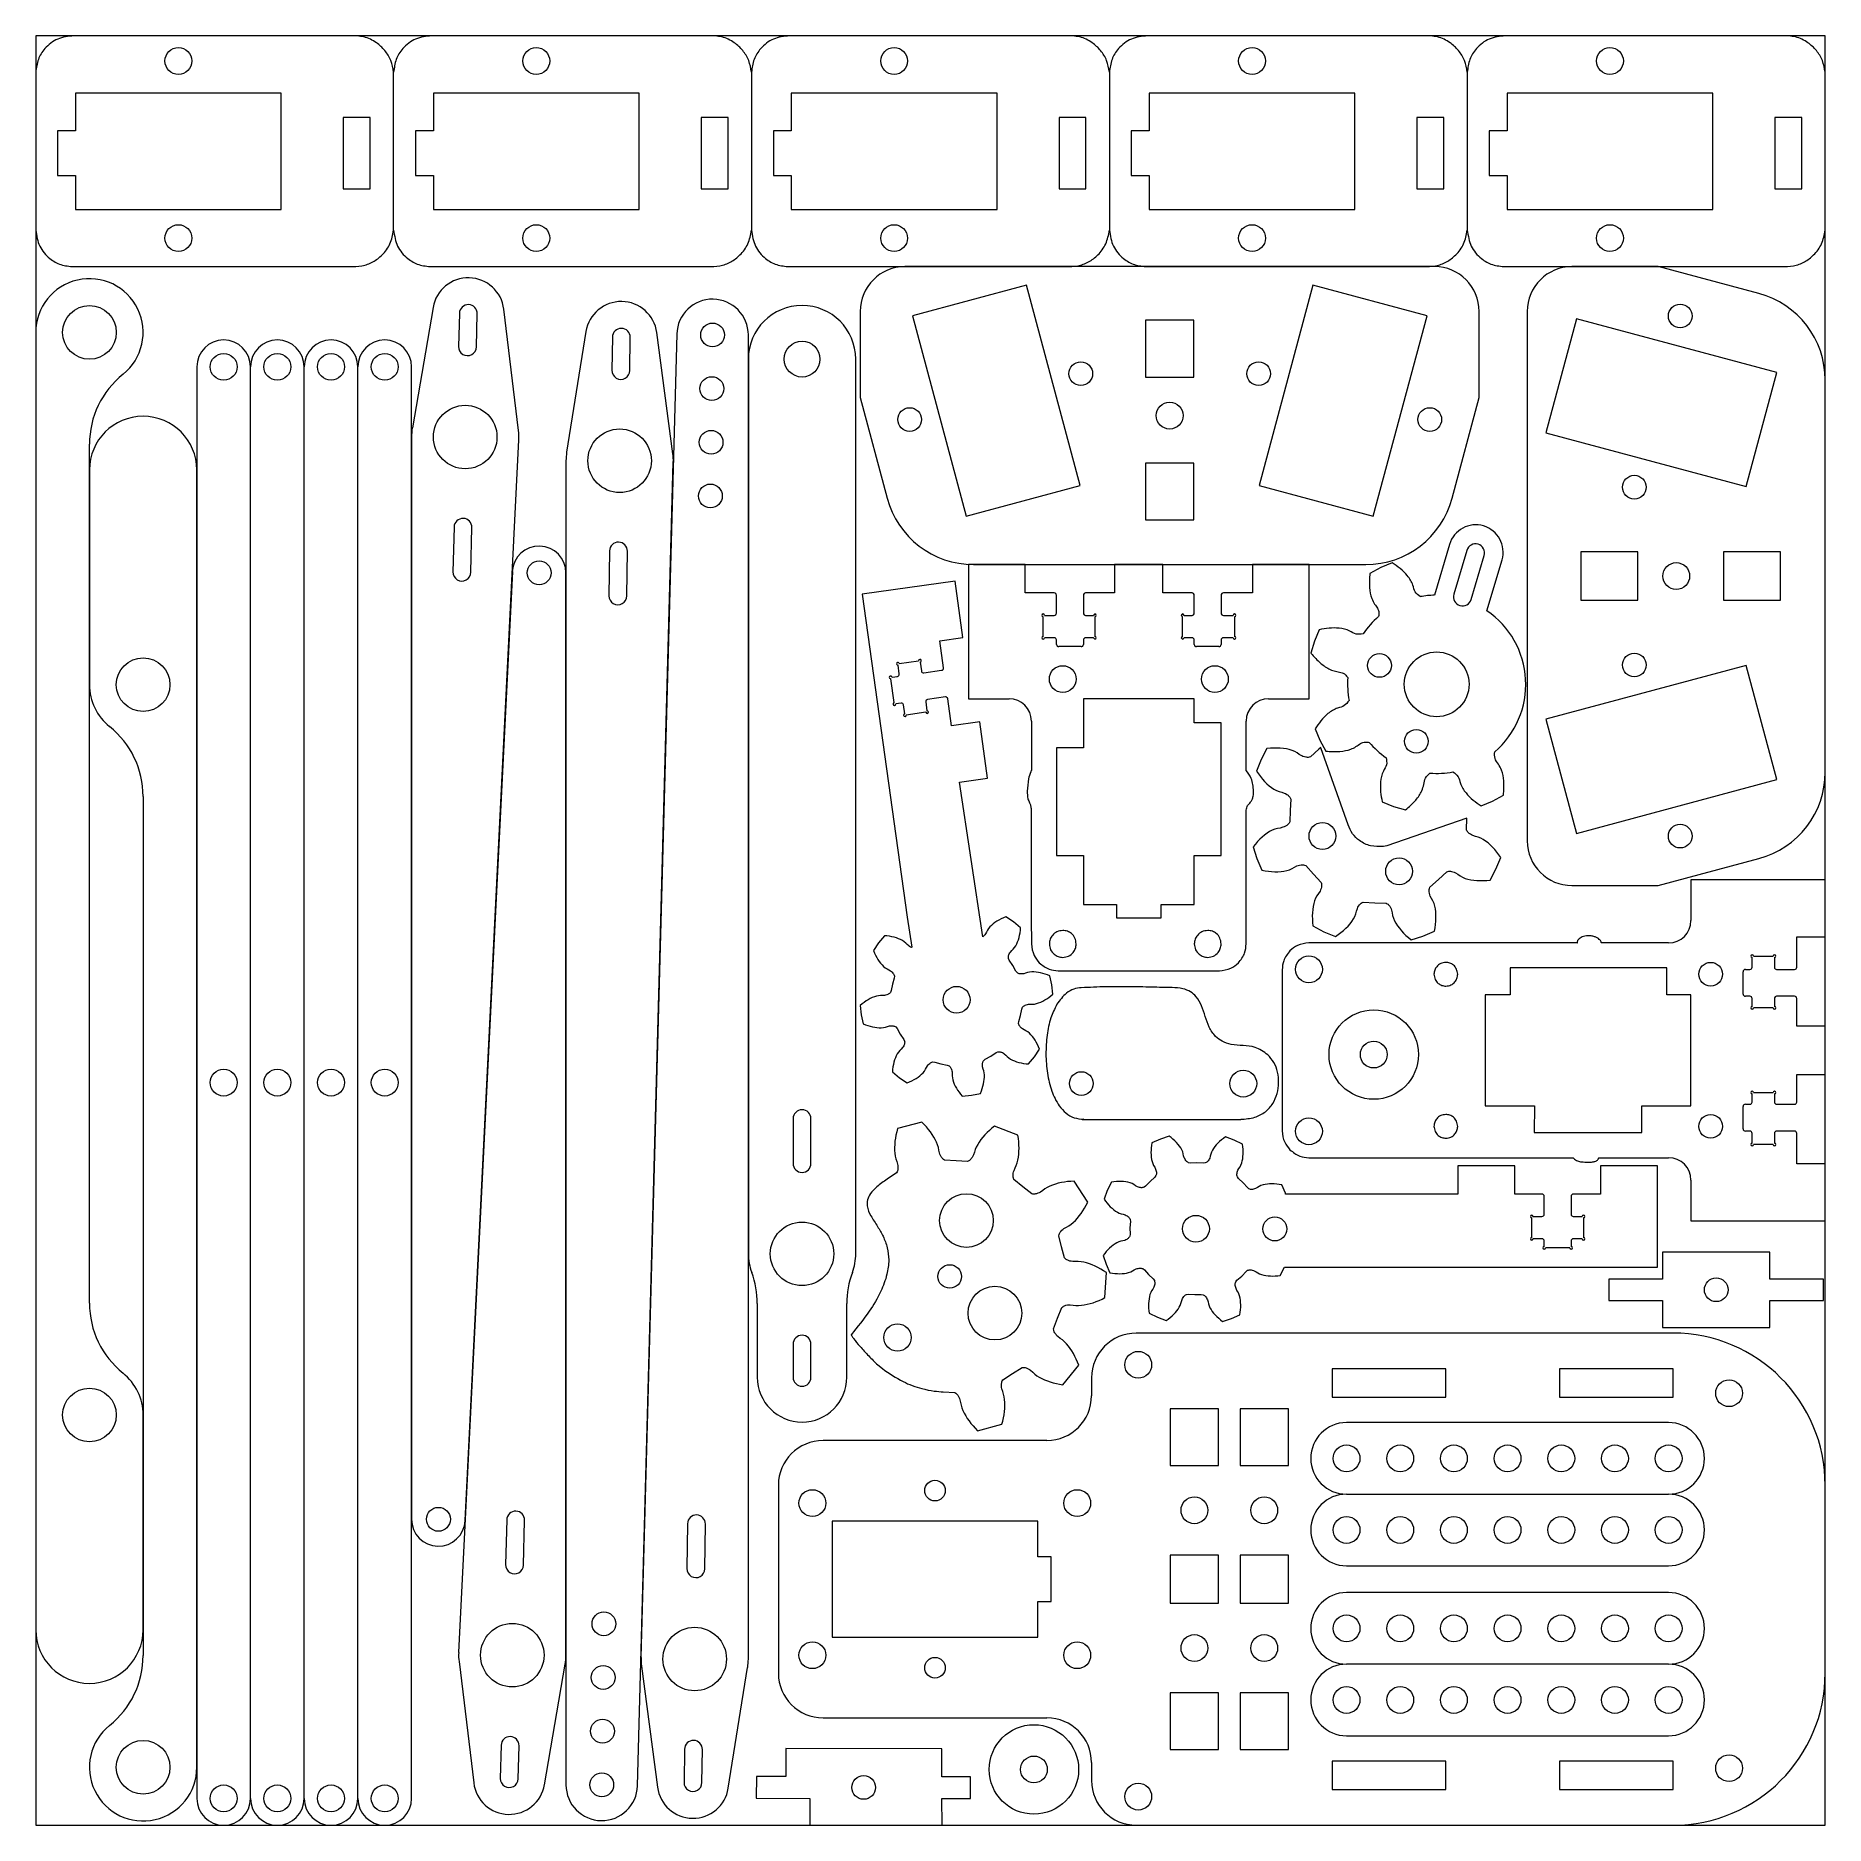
# Model space of a CAD drawing. Header units: millimetres. Extents: x 196.2 to 236.2, y 119.2 to 159.2.
import ezdxf

# ---------------------------------------------------------------- set-up
doc = ezdxf.new("R2010")
doc.units = ezdxf.units.MM

msp = doc.modelspace()

# ---------------------------------------------------------------- linework, layer by layer
at = {"color": 7, "linetype": 'Continuous', "lineweight": 15}
for p, q in [((197.021, 159.244), (196.171, 159.244)), ((196.171, 159.244), (196.171, 158.431)), ((203.194, 159.244), (197.021, 159.244)), ((205.021, 159.244), (203.194, 159.244)), ((211.194, 159.244), (205.021, 159.244)), ((213.021, 159.244), (211.194, 159.244)), ((219.194, 159.244), (213.021, 159.244)), ((221.021, 159.244), (219.194, 159.244)), ((227.194, 159.244), (221.021, 159.244)), ((229.021, 159.244), (227.194, 159.244)), ((235.194, 159.244), (229.021, 159.244)), ((236.171, 159.244), (235.194, 159.244)), ((236.171, 158.431), (236.171, 159.244)), ((196.171, 158.431), (196.171, 154.898)), ((204.171, 154.898), (204.171, 158.431)), ((212.171, 158.431), (212.171, 154.898)), ((220.171, 158.431), (220.171, 154.898)), ((228.171, 158.431), (228.171, 154.898)), ((236.171, 154.898), (236.171, 158.431)), ((197.059, 157.964), (197.059, 157.121)), ((201.659, 157.964), (197.059, 157.964)), ((201.659, 155.364), (201.659, 157.964)), ((205.059, 157.964), (205.059, 157.121)), ((209.659, 157.964), (205.059, 157.964)), ((209.659, 155.364), (209.659, 157.964)), ((213.059, 157.964), (213.059, 157.121)), ((217.659, 157.964), (213.059, 157.964)), ((217.659, 155.364), (217.659, 157.964)), ((225.659, 157.964), (221.059, 157.964)), ((221.059, 157.964), (221.059, 157.121)), ((225.659, 155.364), (225.659, 157.964)), ((233.659, 157.964), (229.059, 157.964)), ((229.059, 157.964), (229.059, 157.121)), ((233.659, 155.364), (233.659, 157.964)), ((203.646, 157.421), (203.046, 157.421)), ((203.046, 157.421), (203.046, 155.821)), ((203.646, 155.821), (203.646, 157.421)), ((211.646, 157.421), (211.046, 157.421)), ((211.046, 157.421), (211.046, 155.821)), ((211.646, 155.821), (211.646, 157.421)), ((219.646, 157.421), (219.046, 157.421)), ((219.046, 157.421), (219.046, 155.821)), ((219.646, 155.821), (219.646, 157.421)), ((227.646, 157.421), (227.046, 157.421)), ((227.046, 157.421), (227.046, 155.821)), ((227.646, 155.821), (227.646, 157.421)), ((235.646, 157.421), (235.046, 157.421)), ((235.046, 157.421), (235.046, 155.821)), ((235.646, 155.821), (235.646, 157.421)), ((196.659, 157.121), (196.659, 156.121)), ((197.059, 157.121), (196.659, 157.121)), ((205.059, 157.121), (204.659, 157.121)), ((204.659, 157.121), (204.659, 156.121)), ((212.659, 157.121), (212.659, 156.121)), ((213.059, 157.121), (212.659, 157.121)), ((220.659, 157.121), (220.659, 156.121)), ((221.059, 157.121), (220.659, 157.121)), ((228.659, 157.121), (228.659, 156.121)), ((229.059, 157.121), (228.659, 157.121)), ((196.659, 156.121), (197.059, 156.121)), ((197.059, 156.121), (197.059, 155.364)), ((204.659, 156.121), (205.059, 156.121)), ((205.059, 156.121), (205.059, 155.364)), ((212.659, 156.121), (213.059, 156.121)), ((213.059, 156.121), (213.059, 155.364)), ((220.659, 156.121), (221.059, 156.121)), ((221.059, 156.121), (221.059, 155.364)), ((228.659, 156.121), (229.059, 156.121)), ((229.059, 156.121), (229.059, 155.364)), ((203.046, 155.821), (203.646, 155.821)), ((211.046, 155.821), (211.646, 155.821)), ((219.046, 155.821), (219.646, 155.821)), ((227.046, 155.821), (227.646, 155.821)), ((235.046, 155.821), (235.646, 155.821)), ((197.059, 155.364), (201.659, 155.364)), ((205.059, 155.364), (209.659, 155.364)), ((213.059, 155.364), (217.659, 155.364)), ((221.059, 155.364), (225.659, 155.364)), ((229.059, 155.364), (233.659, 155.364)), ((196.171, 154.898), (196.171, 152.614)), ((236.171, 151.55), (236.171, 154.898)), ((197.021, 154.084), (203.194, 154.084)), ((205.021, 154.084), (211.194, 154.084)), ((213.021, 154.084), (219.194, 154.084)), ((227.436, 154.084), (215.601, 154.084)), ((221.021, 154.084), (227.194, 154.084)), ((229.021, 154.084), (235.194, 154.084)), ((232.439, 154.084), (230.511, 154.084)), ((234.689, 153.482), (232.439, 154.084)), ((218.317, 153.67), (215.767, 152.986)), ((219.518, 149.188), (218.317, 153.67)), ((224.719, 153.67), (223.518, 149.188)), ((227.27, 152.986), (224.719, 153.67)), ((205.051, 153.17), (204.589, 150.478)), ((205.64, 153.039), (205.622, 152.299)), ((206.021, 152.289), (206.04, 153.029)), ((206.963, 150.419), (206.634, 153.13)), ((214.601, 153.084), (214.601, 151.156)), ((215.767, 152.986), (216.968, 148.504)), ((222.058, 152.884), (220.978, 152.884)), ((220.978, 152.884), (220.978, 151.614)), ((222.058, 151.614), (222.058, 152.884)), ((226.069, 148.504), (227.27, 152.986)), ((228.436, 151.156), (228.436, 153.084)), ((229.511, 153.084), (229.511, 141.249)), ((230.61, 152.918), (229.926, 150.368)), ((235.091, 151.717), (230.61, 152.918)), ((196.171, 152.614), (196.171, 123.614)), ((208.47, 152.631), (208.038, 149.935)), ((209.06, 152.507), (209.05, 151.767)), ((209.45, 151.762), (209.46, 152.502)), ((210.5, 152.578), (209.7, 122.992)), ((210.412, 149.903), (210.053, 152.61)), ((212.1, 122.959), (212.1, 152.556)), ((212.1, 152.016), (212.1, 132.016)), ((214.5, 132.016), (214.5, 152.016)), ((199.771, 151.844), (199.771, 119.844)), ((200.971, 119.844), (200.971, 151.844)), ((202.171, 119.844), (202.171, 151.844)), ((203.371, 119.844), (203.371, 151.844)), ((204.571, 119.844), (204.571, 151.844)), ((220.978, 151.614), (222.058, 151.614)), ((234.408, 149.167), (235.091, 151.717)), ((236.171, 142.784), (236.171, 151.55)), ((214.601, 151.156), (215.204, 148.907)), ((227.833, 148.907), (228.436, 151.156)), ((197.371, 130.912), (197.371, 150.116)), ((204.571, 150.275), (204.571, 126.082)), ((205.771, 126.053), (206.97, 150.215)), ((229.926, 150.368), (234.408, 149.167)), ((208.023, 149.745), (208.023, 120.147)), ((209.623, 120.126), (210.422, 149.712)), ((222.058, 149.694), (220.978, 149.694)), ((220.978, 149.694), (220.978, 148.424)), ((222.058, 148.424), (222.058, 149.694)), ((197.371, 149.539), (197.371, 144.739)), ((199.771, 120.539), (199.771, 149.539)), ((216.968, 148.504), (219.518, 149.188)), ((223.518, 149.188), (226.069, 148.504)), ((220.978, 148.424), (222.058, 148.424)), ((205.521, 148.26), (205.497, 147.261)), ((205.896, 147.251), (205.921, 148.251)), ((208.996, 147.728), (208.982, 146.728)), ((209.382, 146.722), (209.396, 147.722)), ((227.773, 147.875), (227.437, 146.739)), ((228.159, 147.74), (227.869, 146.762)), ((228.26, 146.646), (228.55, 147.624)), ((231.981, 147.707), (230.711, 147.707)), ((230.711, 147.707), (230.711, 146.627)), ((231.981, 146.627), (231.981, 147.707)), ((233.901, 147.707), (233.901, 146.627)), ((235.171, 147.707), (233.901, 147.707)), ((235.171, 146.627), (235.171, 147.707)), ((206.824, 147.267), (205.624, 123.105)), ((208.023, 123.045), (208.023, 147.238)), ((217.018, 147.424), (217.018, 144.424)), ((218.288, 147.424), (217.018, 147.424)), ((217.135, 147.424), (225.901, 147.424)), ((218.288, 146.789), (218.288, 147.424)), ((220.288, 147.424), (220.288, 146.789)), ((221.368, 147.424), (220.288, 147.424)), ((221.368, 146.789), (221.368, 147.424)), ((223.368, 147.424), (223.368, 146.789)), ((224.638, 147.424), (223.368, 147.424)), ((224.638, 144.424), (224.638, 147.424)), ((226.235, 147.358), (225.991, 147.227)), ((226.491, 147.466), (226.235, 147.358)), ((228.611, 146.392), (228.947, 147.528)), ((216.721, 147.051), (214.643, 146.761)), ((216.897, 145.793), (216.721, 147.051)), ((214.643, 146.761), (215.652, 139.539)), ((218.938, 146.789), (218.288, 146.789)), ((218.988, 146.339), (218.988, 146.739)), ((219.588, 146.739), (219.588, 146.339)), ((220.288, 146.789), (219.638, 146.789)), ((222.018, 146.789), (221.368, 146.789)), ((222.068, 146.339), (222.068, 146.739)), ((222.668, 146.739), (222.668, 146.339)), ((223.368, 146.789), (222.718, 146.789)), ((230.711, 146.627), (231.981, 146.627)), ((233.901, 146.627), (235.171, 146.627)), ((218.688, 145.819), (218.688, 146.259)), ((218.718, 146.289), (218.938, 146.289)), ((219.638, 146.289), (219.818, 146.289)), ((219.848, 146.259), (219.848, 145.819)), ((221.808, 145.819), (221.808, 146.259)), ((221.838, 146.289), (222.018, 146.289)), ((222.718, 146.289), (222.938, 146.289)), ((222.968, 146.259), (222.968, 145.819)), ((216.378, 145.721), (216.897, 145.793)), ((216.463, 145.117), (216.378, 145.721)), ((218.938, 145.789), (218.718, 145.789)), ((218.988, 145.639), (218.988, 145.739)), ((219.588, 145.739), (219.588, 145.639)), ((219.818, 145.789), (219.638, 145.789)), ((222.018, 145.789), (221.838, 145.789)), ((222.068, 145.639), (222.068, 145.739)), ((222.668, 145.739), (222.668, 145.639)), ((222.938, 145.789), (222.718, 145.789)), ((224.755, 145.709), (224.676, 145.444)), ((224.86, 145.966), (224.755, 145.709)), ((215.47, 145.21), (215.906, 145.271)), ((215.94, 145.246), (215.968, 145.047)), ((219.538, 145.589), (219.038, 145.589)), ((222.618, 145.589), (222.118, 145.589)), ((215.36, 144.337), (215.286, 144.871)), ((215.311, 144.905), (215.43, 144.922)), ((215.473, 144.978), (215.445, 145.176)), ((216.024, 145.005), (216.42, 145.06)), ((225.499, 144.897), (225.499, 144.897)), ((234.408, 145.167), (229.926, 143.966)), ((235.091, 142.616), (234.408, 145.167)), ((216.503, 144.466), (216.107, 144.411)), ((216.644, 143.819), (216.56, 144.423)), ((217.018, 144.424), (217.928, 144.424)), ((222.068, 144.424), (219.588, 144.424)), ((219.588, 144.424), (219.588, 143.324)), ((222.068, 143.884), (222.068, 144.424)), ((223.728, 144.424), (224.638, 144.424)), ((215.513, 144.328), (215.394, 144.311)), ((215.597, 144.087), (215.569, 144.285)), ((216.067, 144.122), (215.631, 144.061)), ((216.065, 144.354), (216.092, 144.156)), ((217.273, 143.907), (216.644, 143.819)), ((217.449, 142.649), (217.273, 143.907)), ((218.428, 143.924), (218.428, 142.824)), ((222.668, 143.884), (222.068, 143.884)), ((222.668, 140.924), (222.668, 143.884)), ((223.228, 142.824), (223.228, 143.924)), ((224.767, 143.753), (224.875, 143.497)), ((229.926, 143.966), (230.61, 141.415)), ((219.588, 143.324), (218.988, 143.324)), ((218.988, 143.324), (218.988, 140.924)), ((223.693, 143.309), (223.564, 143.064)), ((223.77, 143.317), (223.693, 143.309)), ((223.844, 143.322), (223.77, 143.317)), ((223.918, 143.323), (223.844, 143.322)), ((223.989, 143.32), (223.918, 143.323)), ((224.059, 143.314), (223.989, 143.32)), ((224.127, 143.304), (224.059, 143.314)), ((224.192, 143.29), (224.127, 143.304)), ((224.254, 143.271), (224.192, 143.29)), ((224.313, 143.248), (224.254, 143.271)), ((224.367, 143.217), (224.313, 143.248)), ((224.416, 143.181), (224.367, 143.217)), ((224.852, 143.298), (224.664, 143.124)), ((224.893, 143.332), (224.852, 143.298)), ((224.875, 143.497), (225.007, 143.253)), ((224.895, 143.326), (224.893, 143.332)), ((225.504, 141.603), (224.895, 143.326)), ((225.975, 143.449), (225.975, 143.449)), ((223.564, 143.064), (223.459, 142.807)), ((223.459, 142.807), (223.502, 142.744)), ((224.469, 143.149), (224.416, 143.181)), ((224.497, 143.136), (224.469, 143.149)), ((224.528, 143.126), (224.497, 143.136)), ((224.56, 143.118), (224.528, 143.126)), ((224.578, 143.115), (224.56, 143.118)), ((224.596, 143.114), (224.578, 143.115)), ((224.616, 143.114), (224.596, 143.114)), ((224.638, 143.116), (224.616, 143.114)), ((224.664, 143.124), (224.638, 143.116)), ((226.357, 143.106), (226.357, 143.106)), ((216.82, 142.562), (217.449, 142.649)), ((217.34, 139.103), (216.82, 142.562)), ((223.502, 142.744), (223.547, 142.684)), ((223.547, 142.684), (223.593, 142.627)), ((223.593, 142.627), (223.641, 142.574)), ((223.641, 142.574), (223.691, 142.525)), ((223.691, 142.525), (223.742, 142.479)), ((223.742, 142.479), (223.795, 142.438)), ((223.795, 142.438), (223.849, 142.402)), ((223.849, 142.402), (223.905, 142.372)), ((227.336, 142.761), (227.336, 142.761)), ((227.849, 142.789), (227.849, 142.789)), ((230.61, 141.415), (235.091, 142.616)), ((236.171, 140.376), (236.171, 142.784)), ((198.571, 142.241), (198.571, 123.037)), ((223.905, 142.372), (223.963, 142.35)), ((223.963, 142.35), (224.022, 142.337)), ((224.022, 142.337), (224.08, 142.316)), ((224.08, 142.316), (224.109, 142.303)), ((224.109, 142.303), (224.136, 142.286)), ((224.136, 142.286), (224.164, 142.267)), ((224.164, 142.267), (224.177, 142.255)), ((224.177, 142.255), (224.19, 142.242)), ((224.19, 142.242), (224.202, 142.226)), ((224.202, 142.226), (224.214, 142.208)), ((224.225, 142.183), (224.213, 141.927)), ((224.214, 142.208), (224.225, 142.183)), ((226.267, 142.122), (226.524, 142.017)), ((226.524, 142.017), (226.79, 141.938)), ((228.481, 142.029), (228.736, 142.137)), ((228.736, 142.137), (228.98, 142.269)), ((223.228, 138.944), (223.228, 141.936)), ((224.148, 141.603), (224.134, 141.593)), ((224.162, 141.615), (224.148, 141.603)), ((224.176, 141.629), (224.162, 141.615)), ((224.19, 141.647), (224.176, 141.629)), ((224.203, 141.67), (224.19, 141.647)), ((224.213, 141.927), (224.203, 141.67)), ((228.163, 141.755), (226.372, 141.14)), ((228.15, 141.498), (228.163, 141.755)), ((223.483, 141.231), (223.434, 141.175)), ((223.535, 141.283), (223.483, 141.231)), ((223.587, 141.332), (223.535, 141.283)), ((223.641, 141.377), (223.587, 141.332)), ((223.696, 141.418), (223.641, 141.377)), ((223.752, 141.454), (223.696, 141.418)), ((223.809, 141.485), (223.752, 141.454)), ((223.867, 141.51), (223.809, 141.485)), ((223.927, 141.527), (223.867, 141.51)), ((223.987, 141.535), (223.927, 141.527)), ((224.047, 141.551), (223.987, 141.535)), ((224.076, 141.562), (224.047, 141.551)), ((224.105, 141.575), (224.076, 141.562)), ((224.134, 141.593), (224.105, 141.575)), ((228.161, 141.474), (228.15, 141.498)), ((228.174, 141.455), (228.161, 141.474)), ((228.186, 141.44), (228.174, 141.455)), ((228.199, 141.427), (228.186, 141.44)), ((228.212, 141.415), (228.199, 141.427)), ((228.239, 141.395), (228.212, 141.415)), ((228.267, 141.379), (228.239, 141.395)), ((228.295, 141.365), (228.267, 141.379)), ((228.353, 141.345), (228.295, 141.365)), ((228.413, 141.331), (228.353, 141.345)), ((228.471, 141.31), (228.413, 141.331)), ((228.527, 141.279), (228.471, 141.31)), ((228.581, 141.243), (228.527, 141.279)), ((228.634, 141.202), (228.581, 141.243)), ((228.685, 141.157), (228.634, 141.202)), ((218.988, 140.924), (219.588, 140.924)), ((219.588, 140.924), (219.588, 139.824)), ((222.068, 139.824), (222.068, 140.924)), ((222.068, 140.924), (222.668, 140.924)), ((223.434, 141.175), (223.385, 141.115)), ((223.385, 141.115), (223.468, 140.851)), ((223.468, 140.851), (223.575, 140.595)), ((226.372, 141.14), (226.296, 141.125)), ((228.734, 141.108), (228.685, 141.157)), ((228.783, 141.055), (228.734, 141.108)), ((228.829, 140.998), (228.783, 141.055)), ((228.812, 140.618), (228.917, 140.874)), ((228.874, 140.938), (228.829, 140.998)), ((228.917, 140.874), (228.874, 140.938)), ((232.439, 140.249), (234.689, 140.852)), ((223.575, 140.595), (223.65, 140.58)), ((223.65, 140.58), (223.724, 140.569)), ((223.724, 140.569), (223.797, 140.562)), ((223.797, 140.562), (223.869, 140.558)), ((223.869, 140.558), (223.939, 140.559)), ((223.939, 140.559), (224.007, 140.563)), ((224.007, 140.563), (224.073, 140.571)), ((224.073, 140.571), (224.137, 140.584)), ((224.137, 140.584), (224.198, 140.602)), ((224.198, 140.602), (224.254, 140.628)), ((224.254, 140.628), (224.306, 140.66)), ((224.306, 140.66), (224.362, 140.687)), ((224.362, 140.687), (224.391, 140.697)), ((224.391, 140.697), (224.422, 140.705)), ((224.422, 140.705), (224.455, 140.71)), ((224.455, 140.71), (224.473, 140.712)), ((224.473, 140.712), (224.491, 140.711)), ((224.491, 140.711), (224.511, 140.709)), ((224.511, 140.709), (224.533, 140.705)), ((224.533, 140.705), (224.558, 140.695)), ((224.558, 140.695), (224.73, 140.505)), ((224.73, 140.505), (224.905, 140.317)), ((227.524, 140.383), (227.712, 140.558)), ((227.712, 140.558), (227.738, 140.565)), ((227.738, 140.565), (227.76, 140.568)), ((227.76, 140.568), (227.78, 140.568)), ((227.78, 140.568), (227.798, 140.567)), ((227.798, 140.567), (227.815, 140.564)), ((227.815, 140.564), (227.848, 140.556)), ((227.848, 140.556), (227.878, 140.545)), ((227.878, 140.545), (227.907, 140.532)), ((227.907, 140.532), (227.96, 140.501)), ((227.96, 140.501), (228.009, 140.464)), ((228.009, 140.464), (228.062, 140.433)), ((228.062, 140.433), (228.121, 140.41)), ((228.121, 140.41), (228.184, 140.392)), ((228.682, 140.372), (228.812, 140.618)), ((224.811, 140.02), (224.78, 139.966)), ((224.848, 140.069), (224.811, 140.02)), ((224.879, 140.122), (224.848, 140.069)), ((224.892, 140.15), (224.879, 140.122)), ((224.903, 140.181), (224.892, 140.15)), ((224.911, 140.213), (224.903, 140.181)), ((224.905, 140.317), (224.912, 140.291)), ((224.914, 140.231), (224.911, 140.213)), ((224.912, 140.291), (224.915, 140.269)), ((224.915, 140.249), (224.914, 140.231)), ((224.915, 140.269), (224.915, 140.249)), ((227.317, 140.144), (227.319, 140.164)), ((227.317, 140.126), (227.317, 140.144)), ((227.318, 140.108), (227.317, 140.126)), ((227.323, 140.075), (227.318, 140.108)), ((227.319, 140.164), (227.324, 140.186)), ((227.332, 140.044), (227.323, 140.075)), ((227.324, 140.186), (227.333, 140.211)), ((227.342, 140.014), (227.332, 140.044)), ((227.333, 140.211), (227.524, 140.383)), ((227.368, 139.959), (227.342, 140.014)), ((228.184, 140.392), (228.249, 140.378)), ((228.249, 140.378), (228.317, 140.368)), ((228.317, 140.368), (228.387, 140.361)), ((228.387, 140.361), (228.458, 140.359)), ((228.458, 140.359), (228.531, 140.36)), ((228.531, 140.36), (228.606, 140.364)), ((228.606, 140.364), (228.682, 140.372)), ((230.511, 140.249), (232.439, 140.249)), ((233.171, 140.376), (233.171, 139.466)), ((236.171, 140.376), (233.171, 140.376)), ((236.171, 139.106), (236.171, 140.376)), ((219.588, 139.824), (220.328, 139.824)), ((220.328, 139.824), (220.328, 139.524)), ((221.328, 139.824), (222.068, 139.824)), ((221.328, 139.524), (221.328, 139.824)), ((224.709, 139.642), (224.706, 139.57)), ((224.715, 139.712), (224.709, 139.642)), ((224.725, 139.779), (224.715, 139.712)), ((224.739, 139.845), (224.725, 139.779)), ((224.757, 139.907), (224.739, 139.845)), ((224.78, 139.966), (224.757, 139.907)), ((225.657, 139.558), (225.678, 139.616)), ((225.678, 139.616), (225.692, 139.675)), ((225.692, 139.675), (225.713, 139.733)), ((225.713, 139.733), (225.726, 139.762)), ((225.726, 139.762), (225.742, 139.789)), ((225.742, 139.789), (225.762, 139.816)), ((225.762, 139.816), (225.774, 139.83)), ((225.774, 139.83), (225.787, 139.843)), ((225.787, 139.843), (225.802, 139.855)), ((225.802, 139.855), (225.821, 139.867)), ((225.821, 139.867), (225.845, 139.878)), ((225.845, 139.878), (226.102, 139.866)), ((226.102, 139.866), (226.358, 139.856)), ((226.358, 139.856), (226.382, 139.843)), ((226.382, 139.843), (226.399, 139.829)), ((226.399, 139.829), (226.413, 139.815)), ((226.413, 139.815), (226.426, 139.801)), ((226.426, 139.801), (226.436, 139.787)), ((226.436, 139.787), (226.453, 139.758)), ((226.453, 139.758), (226.467, 139.729)), ((226.467, 139.729), (226.478, 139.7)), ((226.478, 139.7), (226.494, 139.64)), ((226.494, 139.64), (226.502, 139.58)), ((227.401, 139.907), (227.368, 139.959)), ((227.427, 139.851), (227.401, 139.907)), ((227.445, 139.79), (227.427, 139.851)), ((227.457, 139.726), (227.445, 139.79)), ((227.466, 139.66), (227.457, 139.726)), ((227.47, 139.592), (227.466, 139.66)), ((215.652, 139.539), (215.755, 138.872)), ((217.426, 139.206), (217.402, 139.167)), ((217.446, 139.248), (217.426, 139.206)), ((217.47, 139.287), (217.446, 139.248)), ((217.5, 139.323), (217.47, 139.287)), ((217.534, 139.358), (217.5, 139.323)), ((217.572, 139.39), (217.534, 139.358)), ((217.612, 139.421), (217.572, 139.39)), ((217.655, 139.45), (217.612, 139.421)), ((217.701, 139.478), (217.655, 139.45)), ((217.749, 139.504), (217.701, 139.478)), ((217.8, 139.528), (217.749, 139.504)), ((217.852, 139.55), (217.8, 139.528)), ((218.025, 139.436), (217.852, 139.55)), ((218.186, 139.306), (218.025, 139.436)), ((218.173, 139.194), (218.181, 139.25)), ((218.181, 139.25), (218.186, 139.306)), ((220.328, 139.524), (221.328, 139.524)), ((224.706, 139.57), (224.707, 139.497)), ((224.707, 139.497), (224.711, 139.422)), ((224.711, 139.422), (224.719, 139.346)), ((224.719, 139.346), (224.965, 139.217)), ((224.965, 139.217), (225.221, 139.112)), ((225.345, 139.2), (225.402, 139.246)), ((225.402, 139.246), (225.455, 139.294)), ((225.455, 139.294), (225.504, 139.344)), ((225.504, 139.344), (225.549, 139.395)), ((225.549, 139.395), (225.59, 139.448)), ((225.59, 139.448), (225.626, 139.502)), ((225.626, 139.502), (225.657, 139.558)), ((226.502, 139.58), (226.518, 139.52)), ((226.518, 139.52), (226.544, 139.462)), ((226.544, 139.462), (226.575, 139.405)), ((226.575, 139.405), (226.611, 139.349)), ((226.611, 139.349), (226.652, 139.294)), ((226.652, 139.294), (226.697, 139.24)), ((226.697, 139.24), (226.745, 139.187)), ((227.178, 139.121), (227.434, 139.228)), ((227.434, 139.228), (227.449, 139.303)), ((227.449, 139.303), (227.459, 139.377)), ((227.459, 139.377), (227.467, 139.45)), ((227.467, 139.45), (227.47, 139.522)), ((227.47, 139.522), (227.47, 139.592)), ((215.011, 138.966), (214.897, 138.794)), ((215.14, 139.127), (215.011, 138.966)), ((215.197, 139.122), (215.14, 139.127)), ((215.252, 139.115), (215.197, 139.122)), ((215.306, 139.105), (215.252, 139.115)), ((215.358, 139.092), (215.306, 139.105)), ((215.408, 139.078), (215.358, 139.092)), ((215.456, 139.061), (215.408, 139.078)), ((215.502, 139.041), (215.456, 139.061)), ((215.545, 139.019), (215.502, 139.041)), ((215.585, 138.993), (215.545, 139.019)), ((215.62, 138.963), (215.585, 138.993)), ((215.651, 138.93), (215.62, 138.963)), ((215.686, 138.9), (215.651, 138.93)), ((215.705, 138.886), (215.686, 138.9)), ((215.726, 138.874), (215.705, 138.886)), ((215.749, 138.864), (215.726, 138.874)), ((215.755, 138.872), (215.749, 138.864)), ((217.342, 139.106), (217.34, 139.103)), ((217.353, 139.114), (217.342, 139.106)), ((217.371, 139.131), (217.353, 139.114)), ((217.388, 139.149), (217.371, 139.131)), ((217.402, 139.167), (217.388, 139.149)), ((217.988, 138.796), (218.022, 138.827)), ((218.022, 138.827), (218.052, 138.862)), ((218.052, 138.862), (218.077, 138.902)), ((218.077, 138.902), (218.099, 138.945)), ((218.099, 138.945), (218.119, 138.991)), ((218.119, 138.991), (218.136, 139.039)), ((218.136, 139.039), (218.151, 139.089)), ((218.151, 139.089), (218.163, 139.141)), ((218.163, 139.141), (218.173, 139.194)), ((230.637, 138.966), (224.631, 138.966)), ((225.221, 139.112), (225.285, 139.155)), ((225.285, 139.155), (225.345, 139.2)), ((226.745, 139.187), (226.798, 139.136)), ((226.798, 139.136), (226.854, 139.087)), ((226.854, 139.087), (226.913, 139.038)), ((226.913, 139.038), (227.178, 139.121)), ((232.671, 138.966), (231.168, 138.966)), ((235.536, 139.106), (236.171, 139.106)), ((235.536, 138.423), (235.536, 139.106)), ((236.171, 137.106), (236.171, 139.106)), ((214.897, 138.794), (214.919, 138.741)), ((214.919, 138.741), (214.943, 138.691)), ((214.943, 138.691), (214.969, 138.643)), ((214.969, 138.643), (214.996, 138.597)), ((214.996, 138.597), (215.026, 138.554)), ((215.026, 138.554), (215.056, 138.513)), ((215.056, 138.513), (215.089, 138.476)), ((215.089, 138.476), (215.123, 138.441)), ((215.123, 138.441), (215.16, 138.411)), ((215.16, 138.411), (215.199, 138.387)), ((217.912, 138.657), (217.915, 138.672)), ((217.912, 138.64), (217.912, 138.657)), ((217.913, 138.619), (217.912, 138.64)), ((217.931, 138.578), (217.913, 138.619)), ((217.915, 138.672), (217.918, 138.685)), ((217.918, 138.685), (217.923, 138.698)), ((217.923, 138.698), (217.933, 138.721)), ((218.011, 138.461), (217.931, 138.578)), ((217.933, 138.721), (217.945, 138.742)), ((217.945, 138.742), (217.958, 138.761)), ((217.958, 138.761), (217.988, 138.796)), ((218.078, 138.337), (218.011, 138.461)), ((229.131, 138.406), (229.131, 137.806)), ((232.631, 138.406), (229.131, 138.406)), ((232.631, 137.806), (232.631, 138.406)), ((234.536, 138.423), (234.536, 138.643)), ((234.566, 138.673), (235.006, 138.673)), ((235.036, 138.643), (235.036, 138.423)), ((215.199, 138.387), (215.24, 138.368)), ((215.24, 138.368), (215.28, 138.344)), ((215.28, 138.344), (215.298, 138.329)), ((215.321, 138.042), (215.294, 137.903)), ((215.298, 138.329), (215.316, 138.313)), ((215.316, 138.313), (215.333, 138.294)), ((215.361, 138.177), (215.321, 138.042)), ((215.333, 138.294), (215.34, 138.283)), ((215.34, 138.283), (215.348, 138.272)), ((215.348, 138.272), (215.355, 138.258)), ((215.355, 138.258), (215.361, 138.242)), ((215.361, 138.242), (215.365, 138.222)), ((215.365, 138.222), (215.361, 138.177)), ((218.107, 138.302), (218.078, 138.337)), ((218.124, 138.291), (218.107, 138.302)), ((218.14, 138.284), (218.124, 138.291)), ((218.154, 138.279), (218.14, 138.284)), ((218.168, 138.276), (218.154, 138.279)), ((218.181, 138.274), (218.168, 138.276)), ((218.206, 138.272), (218.181, 138.274)), ((218.23, 138.273), (218.206, 138.272)), ((218.254, 138.276), (218.23, 138.273)), ((218.298, 138.287), (218.254, 138.276)), ((218.341, 138.303), (218.298, 138.287)), ((218.386, 138.313), (218.341, 138.303)), ((218.433, 138.318), (218.386, 138.313)), ((218.482, 138.318), (218.433, 138.318)), ((218.531, 138.314), (218.482, 138.318)), ((218.582, 138.308), (218.531, 138.314)), ((218.633, 138.298), (218.582, 138.308)), ((218.685, 138.285), (218.633, 138.298)), ((218.737, 138.269), (218.685, 138.285)), ((218.79, 138.25), (218.737, 138.269)), ((218.842, 138.229), (218.79, 138.25)), ((218.884, 138.026), (218.842, 138.229)), ((218.906, 137.821), (218.884, 138.026)), ((219.028, 138.344), (222.628, 138.344)), ((224.031, 138.366), (224.031, 134.766)), ((234.336, 137.823), (234.336, 138.323)), ((234.386, 138.373), (234.486, 138.373)), ((235.086, 138.373), (235.486, 138.373)), ((214.643, 137.604), (214.599, 137.567)), ((214.687, 137.638), (214.643, 137.604)), ((214.732, 137.669), (214.687, 137.638)), ((214.778, 137.697), (214.732, 137.669)), ((214.824, 137.722), (214.778, 137.697)), ((214.87, 137.744), (214.824, 137.722)), ((214.916, 137.762), (214.87, 137.744)), ((214.962, 137.777), (214.916, 137.762)), ((215.008, 137.787), (214.962, 137.777)), ((215.054, 137.79), (215.008, 137.787)), ((215.1, 137.789), (215.054, 137.79)), ((215.146, 137.792), (215.1, 137.789)), ((215.169, 137.796), (215.146, 137.792)), ((215.192, 137.803), (215.169, 137.796)), ((215.216, 137.812), (215.192, 137.803)), ((215.227, 137.818), (215.216, 137.812)), ((215.239, 137.825), (215.227, 137.818)), ((215.252, 137.834), (215.239, 137.825)), ((215.264, 137.845), (215.252, 137.834)), ((215.277, 137.861), (215.264, 137.845)), ((215.294, 137.903), (215.277, 137.861)), ((218.451, 137.598), (218.497, 137.601)), ((218.497, 137.601), (218.543, 137.612)), ((218.543, 137.612), (218.589, 137.626)), ((218.589, 137.626), (218.635, 137.645)), ((218.635, 137.645), (218.682, 137.666)), ((218.682, 137.666), (218.727, 137.691)), ((218.727, 137.691), (218.773, 137.719)), ((218.773, 137.719), (218.818, 137.75)), ((218.818, 137.75), (218.862, 137.784)), ((218.862, 137.784), (218.906, 137.821)), ((229.121, 137.806), (228.571, 137.806)), ((228.571, 137.806), (228.571, 135.326)), ((229.131, 137.806), (229.121, 137.806)), ((233.171, 137.806), (232.631, 137.806)), ((233.169, 135.326), (233.171, 137.806)), ((234.486, 137.773), (234.386, 137.773)), ((234.536, 137.543), (234.536, 137.723)), ((235.036, 137.723), (235.036, 137.543)), ((235.486, 137.773), (235.086, 137.773)), ((235.536, 137.106), (235.536, 137.723)), ((214.599, 137.567), (214.621, 137.362)), ((214.621, 137.362), (214.663, 137.16)), ((218.14, 137.166), (218.144, 137.211)), ((218.144, 137.211), (218.184, 137.347)), ((218.184, 137.347), (218.211, 137.485)), ((218.211, 137.485), (218.228, 137.528)), ((218.228, 137.528), (218.241, 137.543)), ((218.241, 137.543), (218.253, 137.555)), ((218.253, 137.555), (218.266, 137.563)), ((218.266, 137.563), (218.278, 137.571)), ((218.278, 137.571), (218.29, 137.577)), ((218.29, 137.577), (218.313, 137.586)), ((218.313, 137.586), (218.336, 137.592)), ((218.336, 137.592), (218.36, 137.596)), ((218.36, 137.596), (218.405, 137.6)), ((218.405, 137.6), (218.451, 137.598)), ((235.006, 137.513), (234.566, 137.513)), ((214.663, 137.16), (214.716, 137.138)), ((214.716, 137.138), (214.768, 137.119)), ((214.768, 137.119), (214.82, 137.104)), ((214.82, 137.104), (214.872, 137.091)), ((214.872, 137.091), (214.924, 137.081)), ((214.924, 137.081), (214.974, 137.074)), ((214.974, 137.074), (215.024, 137.071)), ((215.024, 137.071), (215.072, 137.071)), ((215.072, 137.071), (215.119, 137.075)), ((215.119, 137.075), (215.164, 137.086)), ((215.164, 137.086), (215.207, 137.101)), ((215.207, 137.101), (215.252, 137.112)), ((215.252, 137.112), (215.275, 137.115)), ((215.275, 137.115), (215.299, 137.116)), ((215.299, 137.116), (215.324, 137.114)), ((215.324, 137.114), (215.337, 137.112)), ((215.337, 137.112), (215.351, 137.109)), ((215.351, 137.109), (215.365, 137.105)), ((215.365, 137.105), (215.381, 137.098)), ((215.381, 137.098), (215.398, 137.087)), ((215.398, 137.087), (215.427, 137.051)), ((215.427, 137.051), (215.495, 136.928)), ((215.495, 136.928), (215.574, 136.811)), ((215.574, 136.811), (215.592, 136.769)), ((218.144, 137.146), (218.14, 137.166)), ((218.15, 137.13), (218.144, 137.146)), ((218.157, 137.117), (218.15, 137.13)), ((218.165, 137.105), (218.157, 137.117)), ((218.173, 137.094), (218.165, 137.105)), ((218.189, 137.075), (218.173, 137.094)), ((218.207, 137.059), (218.189, 137.075)), ((218.226, 137.045), (218.207, 137.059)), ((218.265, 137.02), (218.226, 137.045)), ((218.306, 137.001), (218.265, 137.02)), ((218.345, 136.977), (218.306, 137.001)), ((218.382, 136.947), (218.345, 136.977)), ((218.416, 136.913), (218.382, 136.947)), ((218.449, 136.875), (218.416, 136.913)), ((218.48, 136.835), (218.449, 136.875)), ((218.509, 136.791), (218.48, 136.835)), ((236.171, 137.106), (235.536, 137.106)), ((236.171, 136.026), (236.171, 137.106)), ((215.406, 136.443), (215.386, 136.398)), ((215.428, 136.486), (215.406, 136.443)), ((215.454, 136.526), (215.428, 136.486)), ((215.484, 136.561), (215.454, 136.526)), ((215.517, 136.592), (215.484, 136.561)), ((215.547, 136.627), (215.517, 136.592)), ((215.56, 136.646), (215.547, 136.627)), ((215.572, 136.667), (215.56, 136.646)), ((215.583, 136.69), (215.572, 136.667)), ((215.587, 136.703), (215.583, 136.69)), ((215.59, 136.717), (215.587, 136.703)), ((215.593, 136.731), (215.59, 136.717)), ((215.592, 136.769), (215.594, 136.748)), ((215.594, 136.748), (215.593, 136.731)), ((217.395, 136.369), (217.519, 136.436)), ((217.519, 136.436), (217.636, 136.515)), ((217.636, 136.515), (217.678, 136.533)), ((217.678, 136.533), (217.698, 136.535)), ((217.698, 136.535), (217.715, 136.534)), ((217.715, 136.534), (217.73, 136.532)), ((217.73, 136.532), (217.744, 136.528)), ((217.744, 136.528), (217.756, 136.524)), ((217.756, 136.524), (217.779, 136.514)), ((217.779, 136.514), (217.8, 136.502)), ((217.8, 136.502), (217.82, 136.489)), ((217.82, 136.489), (217.855, 136.459)), ((217.855, 136.459), (217.886, 136.425)), ((217.886, 136.425), (217.92, 136.395)), ((218.365, 136.261), (218.495, 136.422)), ((218.495, 136.422), (218.608, 136.594)), ((218.536, 136.746), (218.509, 136.791)), ((218.562, 136.697), (218.536, 136.746)), ((218.586, 136.647), (218.562, 136.697)), ((218.608, 136.594), (218.586, 136.647)), ((215.325, 136.139), (215.319, 136.082)), ((215.319, 136.082), (215.48, 135.952)), ((215.332, 136.194), (215.325, 136.139)), ((215.342, 136.248), (215.332, 136.194)), ((215.354, 136.3), (215.342, 136.248)), ((215.369, 136.35), (215.354, 136.3)), ((215.386, 136.398), (215.369, 136.35)), ((215.933, 135.998), (215.971, 136.031)), ((215.971, 136.031), (216.005, 136.065)), ((216.005, 136.065), (216.036, 136.101)), ((216.036, 136.101), (216.059, 136.141)), ((216.059, 136.141), (216.079, 136.182)), ((216.079, 136.182), (216.103, 136.221)), ((216.103, 136.221), (216.117, 136.24)), ((216.117, 136.24), (216.134, 136.257)), ((216.134, 136.257), (216.153, 136.274)), ((216.153, 136.274), (216.163, 136.282)), ((216.163, 136.282), (216.175, 136.289)), ((216.175, 136.289), (216.189, 136.296)), ((216.189, 136.296), (216.204, 136.302)), ((216.204, 136.302), (216.224, 136.307)), ((216.224, 136.307), (216.27, 136.302)), ((216.27, 136.302), (216.405, 136.263)), ((216.405, 136.263), (216.544, 136.236)), ((216.544, 136.236), (216.586, 136.219)), ((216.586, 136.219), (216.602, 136.206)), ((216.602, 136.206), (216.613, 136.193)), ((216.613, 136.193), (216.622, 136.181)), ((216.622, 136.181), (216.629, 136.169)), ((216.629, 136.169), (216.635, 136.157)), ((216.635, 136.157), (216.644, 136.134)), ((216.644, 136.134), (216.65, 136.11)), ((216.65, 136.11), (216.655, 136.087)), ((216.655, 136.087), (216.658, 136.041)), ((216.658, 136.041), (216.656, 135.996)), ((217.331, 136.241), (217.332, 136.266)), ((217.332, 136.217), (217.331, 136.241)), ((217.332, 136.266), (217.334, 136.279)), ((217.335, 136.193), (217.332, 136.217)), ((217.334, 136.279), (217.338, 136.293)), ((217.345, 136.148), (217.335, 136.193)), ((217.338, 136.293), (217.342, 136.307)), ((217.342, 136.307), (217.349, 136.322)), ((217.361, 136.106), (217.345, 136.148)), ((217.349, 136.322), (217.36, 136.34)), ((217.36, 136.34), (217.395, 136.369)), ((217.372, 136.061), (217.361, 136.106)), ((217.376, 136.014), (217.372, 136.061)), ((217.376, 135.965), (217.376, 136.014)), ((217.92, 136.395), (217.96, 136.37)), ((217.96, 136.37), (218.003, 136.347)), ((218.003, 136.347), (218.049, 136.328)), ((218.049, 136.328), (218.097, 136.311)), ((218.097, 136.311), (218.147, 136.296)), ((218.147, 136.296), (218.199, 136.284)), ((218.199, 136.284), (218.253, 136.274)), ((218.253, 136.274), (218.308, 136.266)), ((218.308, 136.266), (218.365, 136.261)), ((235.536, 136.026), (236.171, 136.026)), ((235.536, 135.41), (235.536, 136.026)), ((236.171, 134.026), (236.171, 136.026)), ((215.48, 135.952), (215.653, 135.838)), ((215.653, 135.838), (215.705, 135.861)), ((215.705, 135.861), (215.756, 135.885)), ((215.756, 135.885), (215.804, 135.91)), ((215.804, 135.91), (215.85, 135.938)), ((215.85, 135.938), (215.893, 135.967)), ((215.893, 135.967), (215.933, 135.998)), ((216.656, 135.996), (216.66, 135.95)), ((216.66, 135.95), (216.67, 135.904)), ((216.67, 135.904), (216.685, 135.857)), ((216.685, 135.857), (216.703, 135.811)), ((216.703, 135.811), (216.725, 135.765)), ((216.725, 135.765), (216.75, 135.719)), ((216.75, 135.719), (216.778, 135.674)), ((216.778, 135.674), (216.809, 135.629)), ((216.809, 135.629), (216.843, 135.585)), ((217.085, 135.563), (217.287, 135.604)), ((217.287, 135.604), (217.309, 135.657)), ((217.309, 135.657), (217.327, 135.71)), ((217.327, 135.71), (217.343, 135.762)), ((217.343, 135.762), (217.356, 135.814)), ((217.356, 135.814), (217.366, 135.865)), ((217.366, 135.865), (217.373, 135.916)), ((217.373, 135.916), (217.376, 135.965)), ((234.566, 135.62), (235.006, 135.62)), ((216.843, 135.585), (216.879, 135.541)), ((216.879, 135.541), (217.085, 135.563)), ((228.571, 135.326), (229.671, 135.326)), ((229.671, 135.326), (229.669, 134.726)), ((232.069, 134.726), (232.069, 135.326)), ((232.069, 135.326), (233.169, 135.326)), ((234.336, 134.81), (234.336, 135.31)), ((234.386, 135.36), (234.486, 135.36)), ((234.536, 135.41), (234.536, 135.59)), ((235.036, 135.59), (235.036, 135.41)), ((235.086, 135.36), (235.486, 135.36)), ((213.1, 135.036), (213.1, 134.036)), ((213.5, 134.036), (213.5, 135.036)), ((215.434, 134.815), (215.416, 134.743)), ((215.979, 134.959), (215.434, 134.815)), ((216.031, 134.906), (215.979, 134.959)), ((216.08, 134.852), (216.031, 134.906)), ((216.126, 134.797), (216.08, 134.852)), ((217.542, 134.823), (217.487, 134.775)), ((217.599, 134.87), (217.542, 134.823)), ((218.124, 134.667), (217.599, 134.87)), ((219.6, 135.024), (219.563, 135.022)), ((219.563, 135.022), (223.106, 135.022)), ((223.106, 135.022), (223.106, 135.024)), ((215.371, 134.463), (215.368, 134.396)), ((215.377, 134.532), (215.371, 134.463)), ((215.387, 134.602), (215.377, 134.532)), ((215.4, 134.672), (215.387, 134.602)), ((215.416, 134.743), (215.4, 134.672)), ((216.169, 134.742), (216.126, 134.797)), ((216.208, 134.685), (216.169, 134.742)), ((216.244, 134.628), (216.208, 134.685)), ((216.277, 134.57), (216.244, 134.628)), ((216.305, 134.511), (216.277, 134.57)), ((216.329, 134.452), (216.305, 134.511)), ((216.347, 134.392), (216.329, 134.452)), ((217.195, 134.404), (217.171, 134.346)), ((217.226, 134.46), (217.195, 134.404)), ((217.26, 134.515), (217.226, 134.46)), ((217.299, 134.569), (217.26, 134.515)), ((217.341, 134.622), (217.299, 134.569)), ((217.387, 134.674), (217.341, 134.622)), ((217.435, 134.725), (217.387, 134.674)), ((217.487, 134.775), (217.435, 134.725)), ((218.135, 134.593), (218.124, 134.667)), ((218.143, 134.521), (218.135, 134.593)), ((218.148, 134.449), (218.143, 134.521)), ((218.15, 134.379), (218.148, 134.449)), ((221.111, 134.441), (221.104, 134.386)), ((221.12, 134.497), (221.111, 134.441)), ((221.309, 134.582), (221.12, 134.497)), ((221.504, 134.649), (221.309, 134.582)), ((221.55, 134.615), (221.504, 134.649)), ((221.592, 134.579), (221.55, 134.615)), ((221.633, 134.542), (221.592, 134.579)), ((221.67, 134.503), (221.633, 134.542)), ((221.704, 134.464), (221.67, 134.503)), ((221.736, 134.424), (221.704, 134.464)), ((221.764, 134.383), (221.736, 134.424)), ((222.528, 134.412), (222.498, 134.372)), ((222.56, 134.451), (222.528, 134.412)), ((222.596, 134.489), (222.56, 134.451)), ((222.635, 134.526), (222.596, 134.489)), ((222.676, 134.562), (222.635, 134.526)), ((222.72, 134.596), (222.676, 134.562)), ((222.766, 134.629), (222.72, 134.596)), ((222.96, 134.557), (222.766, 134.629)), ((223.145, 134.465), (222.96, 134.557)), ((223.153, 134.409), (223.145, 134.465)), ((223.157, 134.353), (223.153, 134.409)), ((229.669, 134.726), (232.069, 134.726)), ((234.486, 134.76), (234.386, 134.76)), ((234.536, 134.49), (234.536, 134.71)), ((235.006, 134.46), (234.566, 134.46)), ((235.036, 134.71), (235.036, 134.49)), ((235.486, 134.76), (235.086, 134.76)), ((235.536, 134.026), (235.536, 134.71)), ((215.368, 134.396), (215.369, 134.329)), ((215.369, 134.329), (215.373, 134.264)), ((215.373, 134.264), (215.382, 134.201)), ((215.382, 134.201), (215.396, 134.14)), ((215.396, 134.14), (215.417, 134.082)), ((215.417, 134.082), (215.434, 134.023)), ((215.434, 134.023), (215.44, 133.992)), ((216.357, 134.331), (216.347, 134.392)), ((216.371, 134.271), (216.357, 134.331)), ((216.382, 134.241), (216.371, 134.271)), ((216.395, 134.212), (216.382, 134.241)), ((216.412, 134.182), (216.395, 134.212)), ((216.422, 134.168), (216.412, 134.182)), ((216.433, 134.153), (216.422, 134.168)), ((216.447, 134.139), (216.433, 134.153)), ((216.464, 134.124), (216.447, 134.139)), ((216.488, 134.11), (216.464, 134.124)), ((216.744, 134.093), (216.488, 134.11)), ((217, 134.082), (216.744, 134.093)), ((217.025, 134.093), (217, 134.082)), ((217.043, 134.106), (217.025, 134.093)), ((217.059, 134.119), (217.043, 134.106)), ((217.072, 134.132), (217.059, 134.119)), ((217.083, 134.145), (217.072, 134.132)), ((217.103, 134.173), (217.083, 134.145)), ((217.119, 134.201), (217.103, 134.173)), ((217.133, 134.229), (217.119, 134.201)), ((217.154, 134.287), (217.133, 134.229)), ((217.171, 134.346), (217.154, 134.287)), ((218.088, 133.991), (218.109, 134.05)), ((218.109, 134.05), (218.125, 134.112)), ((218.125, 134.112), (218.136, 134.176)), ((218.136, 134.176), (218.144, 134.242)), ((218.144, 134.242), (218.149, 134.31)), ((218.149, 134.31), (218.15, 134.379)), ((221.101, 134.331), (221.099, 134.278)), ((221.099, 134.278), (221.101, 134.226)), ((221.104, 134.386), (221.101, 134.331)), ((221.101, 134.226), (221.106, 134.175)), ((221.106, 134.175), (221.113, 134.126)), ((221.113, 134.126), (221.124, 134.078)), ((221.124, 134.078), (221.139, 134.033)), ((221.139, 134.033), (221.159, 133.992)), ((221.788, 134.341), (221.764, 134.383)), ((221.809, 134.299), (221.788, 134.341)), ((221.822, 134.255), (221.809, 134.299)), ((221.83, 134.21), (221.822, 134.255)), ((221.844, 134.166), (221.83, 134.21)), ((221.853, 134.144), (221.844, 134.166)), ((221.864, 134.123), (221.853, 134.144)), ((221.879, 134.102), (221.864, 134.123)), ((221.887, 134.092), (221.879, 134.102)), ((221.897, 134.081), (221.887, 134.092)), ((221.908, 134.071), (221.897, 134.081)), ((221.922, 134.062), (221.908, 134.071)), ((221.94, 134.052), (221.922, 134.062)), ((221.985, 134.045), (221.94, 134.052)), ((222.126, 134.05), (221.985, 134.045)), ((222.267, 134.041), (222.126, 134.05)), ((222.312, 134.047), (222.267, 134.041)), ((222.331, 134.055), (222.312, 134.047)), ((222.345, 134.065), (222.331, 134.055)), ((222.356, 134.074), (222.345, 134.065)), ((222.366, 134.084), (222.356, 134.074)), ((222.375, 134.094), (222.366, 134.084)), ((222.39, 134.115), (222.375, 134.094)), ((222.402, 134.136), (222.39, 134.115)), ((222.412, 134.157), (222.402, 134.136)), ((222.426, 134.2), (222.412, 134.157)), ((222.436, 134.245), (222.426, 134.2)), ((222.451, 134.288), (222.436, 134.245)), ((222.472, 134.331), (222.451, 134.288)), ((222.498, 134.372), (222.472, 134.331)), ((223.091, 133.962), (223.112, 134.002)), ((223.112, 134.002), (223.128, 134.047)), ((223.128, 134.047), (223.141, 134.094)), ((223.141, 134.094), (223.15, 134.143)), ((223.15, 134.143), (223.156, 134.193)), ((223.156, 134.193), (223.159, 134.245)), ((223.16, 134.299), (223.157, 134.353)), ((223.159, 134.245), (223.16, 134.299)), ((224.631, 134.166), (230.487, 134.166)), ((231.11, 134.166), (232.671, 134.166)), ((236.171, 134.026), (235.536, 134.026)), ((236.171, 132.756), (236.171, 134.026)), ((215.413, 133.825), (215.199, 133.684)), ((215.426, 133.849), (215.413, 133.825)), ((215.434, 133.87), (215.426, 133.849)), ((215.439, 133.89), (215.434, 133.87)), ((215.442, 133.908), (215.439, 133.89)), ((215.44, 133.992), (215.443, 133.96)), ((215.443, 133.926), (215.442, 133.908)), ((215.443, 133.96), (215.443, 133.926)), ((218.017, 133.766), (218.018, 133.783)), ((218.018, 133.747), (218.017, 133.766)), ((218.018, 133.783), (218.022, 133.817)), ((218.021, 133.727), (218.018, 133.747)), ((218.026, 133.705), (218.021, 133.727)), ((218.022, 133.817), (218.028, 133.849)), ((218.037, 133.68), (218.026, 133.705)), ((218.028, 133.849), (218.038, 133.879)), ((218.234, 133.516), (218.037, 133.68)), ((218.038, 133.879), (218.061, 133.936)), ((218.061, 133.936), (218.088, 133.991)), ((219.096, 133.608), (219.028, 133.593)), ((219.165, 133.621), (219.096, 133.608)), ((219.236, 133.63), (219.165, 133.621)), ((219.308, 133.637), (219.236, 133.63)), ((219.383, 133.642), (219.308, 133.637)), ((219.688, 133.169), (219.383, 133.642)), ((220.214, 133.619), (220.123, 133.433)), ((220.271, 133.627), (220.214, 133.619)), ((220.326, 133.631), (220.271, 133.627)), ((220.381, 133.634), (220.326, 133.631)), ((220.434, 133.633), (220.381, 133.634)), ((220.486, 133.63), (220.434, 133.633)), ((220.537, 133.624), (220.486, 133.63)), ((220.586, 133.615), (220.537, 133.624)), ((220.633, 133.602), (220.586, 133.615)), ((220.677, 133.586), (220.633, 133.602)), ((221.078, 133.635), (220.981, 133.532)), ((221.184, 133.728), (221.078, 133.635)), ((221.159, 133.992), (221.184, 133.954)), ((221.184, 133.954), (221.204, 133.912)), ((221.211, 133.764), (221.184, 133.728)), ((221.204, 133.912), (221.212, 133.89)), ((221.218, 133.783), (221.211, 133.764)), ((221.212, 133.89), (221.218, 133.867)), ((221.218, 133.867), (221.222, 133.842)), ((221.222, 133.8), (221.218, 133.783)), ((221.222, 133.842), (221.223, 133.829)), ((221.223, 133.815), (221.222, 133.8)), ((221.223, 133.829), (221.223, 133.815)), ((223.021, 133.801), (223.023, 133.814)), ((223.021, 133.787), (223.021, 133.801)), ((223.022, 133.772), (223.021, 133.787)), ((223.025, 133.755), (223.022, 133.772)), ((223.023, 133.814), (223.028, 133.839)), ((223.031, 133.735), (223.025, 133.755)), ((223.028, 133.839), (223.035, 133.862)), ((223.058, 133.699), (223.031, 133.735)), ((223.035, 133.862), (223.043, 133.883)), ((223.043, 133.883), (223.065, 133.924)), ((223.161, 133.602), (223.058, 133.699)), ((223.065, 133.924), (223.091, 133.962)), ((223.254, 133.496), (223.161, 133.602)), ((227.96, 133.987), (227.96, 133.352)), ((229.23, 133.987), (227.96, 133.987)), ((229.23, 133.352), (229.23, 133.987)), ((232.42, 133.987), (231.15, 133.987)), ((231.15, 133.987), (231.15, 133.352)), ((232.42, 131.719), (232.42, 133.987)), ((233.171, 133.666), (233.171, 132.756)), ((218.435, 133.356), (218.234, 133.516)), ((218.461, 133.351), (218.435, 133.356)), ((218.484, 133.35), (218.461, 133.351)), ((218.504, 133.352), (218.484, 133.35)), ((218.522, 133.355), (218.504, 133.352)), ((218.539, 133.359), (218.522, 133.355)), ((218.571, 133.369), (218.539, 133.359)), ((218.601, 133.382), (218.571, 133.369)), ((218.629, 133.397), (218.601, 133.382)), ((218.68, 133.432), (218.629, 133.397)), ((218.728, 133.47), (218.68, 133.432)), ((218.782, 133.502), (218.728, 133.47)), ((218.84, 133.53), (218.782, 133.502)), ((218.9, 133.554), (218.84, 133.53)), ((218.963, 133.575), (218.9, 133.554)), ((219.028, 133.593), (218.963, 133.575)), ((220.123, 133.433), (220.05, 133.24)), ((220.05, 133.24), (220.083, 133.194)), ((220.718, 133.565), (220.677, 133.586)), ((220.755, 133.539), (220.718, 133.565)), ((220.796, 133.517), (220.755, 133.539)), ((220.818, 133.509), (220.796, 133.517)), ((220.841, 133.502), (220.818, 133.509)), ((220.866, 133.497), (220.841, 133.502)), ((220.879, 133.495), (220.866, 133.497)), ((220.893, 133.495), (220.879, 133.495)), ((220.908, 133.496), (220.893, 133.495)), ((220.925, 133.499), (220.908, 133.496)), ((220.944, 133.505), (220.925, 133.499)), ((220.981, 133.532), (220.944, 133.505)), ((223.29, 133.468), (223.254, 133.496)), ((223.309, 133.461), (223.29, 133.468)), ((223.326, 133.458), (223.309, 133.461)), ((223.341, 133.456), (223.326, 133.458)), ((223.355, 133.456), (223.341, 133.456)), ((223.368, 133.457), (223.355, 133.456)), ((223.393, 133.461), (223.368, 133.457)), ((223.416, 133.468), (223.393, 133.461)), ((223.438, 133.476), (223.416, 133.468)), ((223.48, 133.496), (223.438, 133.476)), ((223.518, 133.521), (223.48, 133.496)), ((223.559, 133.541), (223.518, 133.521)), ((223.604, 133.556), (223.559, 133.541)), ((223.652, 133.566), (223.604, 133.556)), ((223.701, 133.574), (223.652, 133.566)), ((223.752, 133.578), (223.701, 133.574)), ((223.804, 133.58), (223.752, 133.578)), ((223.857, 133.579), (223.804, 133.58)), ((223.912, 133.575), (223.857, 133.579)), ((223.967, 133.569), (223.912, 133.575)), ((224.023, 133.559), (223.967, 133.569)), ((224.108, 133.371), (224.023, 133.559)), ((224.108, 133.352), (224.108, 133.371)), ((227.96, 133.352), (224.108, 133.352)), ((229.84, 133.352), (229.23, 133.352)), ((229.89, 132.902), (229.89, 133.302)), ((230.49, 133.302), (230.49, 132.902)), ((231.15, 133.352), (230.54, 133.352)), ((219.409, 132.765), (219.454, 132.814)), ((219.454, 132.814), (219.498, 132.866)), ((219.498, 132.866), (219.539, 132.921)), ((219.539, 132.921), (219.579, 132.979)), ((219.579, 132.979), (219.617, 133.039)), ((219.617, 133.039), (219.654, 133.103)), ((219.654, 133.103), (219.688, 133.169)), ((220.083, 133.194), (220.118, 133.15)), ((220.118, 133.15), (220.154, 133.109)), ((220.154, 133.109), (220.191, 133.07)), ((220.191, 133.07), (220.229, 133.034)), ((220.229, 133.034), (220.268, 133.002)), ((220.268, 133.002), (220.308, 132.972)), ((220.308, 132.972), (220.349, 132.946)), ((220.349, 132.946), (220.391, 132.925)), ((220.391, 132.925), (220.435, 132.91)), ((220.435, 132.91), (220.479, 132.9)), ((220.479, 132.9), (220.523, 132.886)), ((220.523, 132.886), (220.544, 132.876)), ((220.544, 132.876), (220.565, 132.864)), ((220.565, 132.864), (220.585, 132.849)), ((220.585, 132.849), (220.595, 132.84)), ((220.595, 132.84), (220.605, 132.83)), ((220.605, 132.83), (220.615, 132.819)), ((220.615, 132.819), (220.624, 132.805)), ((220.624, 132.805), (220.633, 132.786)), ((229.61, 132.382), (229.61, 132.822)), ((229.64, 132.852), (229.84, 132.852)), ((230.54, 132.852), (230.74, 132.852)), ((230.77, 132.822), (230.77, 132.382)), ((219.037, 132.422), (219.044, 132.449)), ((219.101, 132.173), (219.037, 132.422)), ((219.044, 132.449), (219.052, 132.469)), ((219.052, 132.469), (219.062, 132.487)), ((219.062, 132.487), (219.072, 132.503)), ((219.072, 132.503), (219.083, 132.517)), ((219.083, 132.517), (219.105, 132.542)), ((219.105, 132.542), (219.13, 132.563)), ((219.13, 132.563), (219.155, 132.582)), ((219.155, 132.582), (219.208, 132.615)), ((219.208, 132.615), (219.262, 132.643)), ((219.262, 132.643), (219.313, 132.679)), ((219.313, 132.679), (219.362, 132.72)), ((219.362, 132.72), (219.409, 132.765)), ((220.627, 132.414), (220.618, 132.396)), ((220.634, 132.459), (220.627, 132.414)), ((220.639, 132.741), (220.63, 132.6)), ((220.63, 132.6), (220.634, 132.459)), ((220.633, 132.786), (220.639, 132.741)), ((233.171, 132.756), (236.171, 132.756)), ((236.171, 126.844), (236.171, 132.756)), ((219.169, 131.926), (219.101, 132.173)), ((220.065, 132.024), (220.03, 131.978)), ((220.101, 132.066), (220.065, 132.024)), ((220.138, 132.107), (220.101, 132.066)), ((220.176, 132.144), (220.138, 132.107)), ((220.215, 132.178), (220.176, 132.144)), ((220.255, 132.21), (220.215, 132.178)), ((220.296, 132.238), (220.255, 132.21)), ((220.338, 132.262), (220.296, 132.238)), ((220.381, 132.283), (220.338, 132.262)), ((220.425, 132.296), (220.381, 132.283)), ((220.47, 132.304), (220.425, 132.296)), ((220.514, 132.318), (220.47, 132.304)), ((220.535, 132.327), (220.514, 132.318)), ((220.557, 132.338), (220.535, 132.327)), ((220.578, 132.353), (220.557, 132.338)), ((220.588, 132.361), (220.578, 132.353)), ((220.598, 132.371), (220.588, 132.361)), ((220.608, 132.382), (220.598, 132.371)), ((220.618, 132.396), (220.608, 132.382)), ((229.84, 132.352), (229.64, 132.352)), ((229.89, 132.182), (229.89, 132.302)), ((230.46, 132.152), (229.92, 132.152)), ((230.49, 132.302), (230.49, 132.182)), ((230.74, 132.352), (230.54, 132.352)), ((234.936, 132.053), (232.536, 132.053)), ((232.536, 132.053), (232.536, 131.453)), ((234.936, 131.453), (234.936, 132.053)), ((219.187, 131.906), (219.169, 131.926)), ((219.205, 131.892), (219.187, 131.906)), ((219.222, 131.882), (219.205, 131.892)), ((219.239, 131.873), (219.222, 131.882)), ((219.255, 131.866), (219.239, 131.873)), ((219.287, 131.856), (219.255, 131.866)), ((219.319, 131.849), (219.287, 131.856)), ((219.35, 131.845), (219.319, 131.849)), ((219.412, 131.843), (219.35, 131.845)), ((219.473, 131.845), (219.412, 131.843)), ((219.536, 131.84), (219.473, 131.845)), ((219.598, 131.828), (219.536, 131.84)), ((219.661, 131.813), (219.598, 131.828)), ((219.725, 131.793), (219.661, 131.813)), ((219.788, 131.769), (219.725, 131.793)), ((219.852, 131.742), (219.788, 131.769)), ((219.915, 131.711), (219.852, 131.742)), ((219.978, 131.677), (219.915, 131.711)), ((220.041, 131.64), (219.978, 131.677)), ((220.03, 131.978), (220.097, 131.783)), ((220.104, 131.6), (220.041, 131.64)), ((220.097, 131.783), (220.182, 131.594)), ((220.601, 131.598), (220.646, 131.613)), ((220.646, 131.613), (220.687, 131.633)), ((220.687, 131.633), (220.726, 131.658)), ((220.726, 131.658), (220.767, 131.678)), ((220.767, 131.678), (220.789, 131.686)), ((220.789, 131.686), (220.813, 131.692)), ((220.813, 131.692), (220.838, 131.696)), ((220.838, 131.696), (220.851, 131.697)), ((220.851, 131.697), (220.865, 131.697)), ((220.865, 131.697), (220.88, 131.696)), ((220.88, 131.696), (220.896, 131.692)), ((220.896, 131.692), (220.916, 131.685)), ((220.916, 131.685), (220.952, 131.658)), ((220.952, 131.658), (221.045, 131.552)), ((223.128, 131.519), (223.225, 131.622)), ((223.225, 131.622), (223.261, 131.649)), ((223.261, 131.649), (223.281, 131.655)), ((223.281, 131.655), (223.298, 131.658)), ((223.298, 131.658), (223.313, 131.659)), ((223.313, 131.659), (223.327, 131.658)), ((223.327, 131.658), (223.34, 131.657)), ((223.34, 131.657), (223.365, 131.652)), ((223.365, 131.652), (223.388, 131.645)), ((223.388, 131.645), (223.409, 131.636)), ((223.409, 131.636), (223.45, 131.615)), ((223.45, 131.615), (223.488, 131.589)), ((223.991, 131.535), (224.083, 131.72)), ((224.083, 131.72), (224.083, 131.717)), ((224.083, 131.717), (232.42, 131.719)), ((220.072, 131.037), (220.104, 131.6)), ((220.182, 131.594), (220.239, 131.585)), ((220.239, 131.585), (220.294, 131.578)), ((220.294, 131.578), (220.349, 131.575)), ((220.349, 131.575), (220.402, 131.573)), ((220.402, 131.573), (220.454, 131.575)), ((220.454, 131.575), (220.505, 131.58)), ((220.505, 131.58), (220.554, 131.587)), ((220.554, 131.587), (220.601, 131.598)), ((221.045, 131.552), (221.148, 131.455)), ((221.141, 131.229), (221.115, 131.192)), ((221.162, 131.27), (221.141, 131.229)), ((221.148, 131.455), (221.175, 131.418)), ((221.171, 131.292), (221.162, 131.27)), ((221.178, 131.315), (221.171, 131.292)), ((221.175, 131.418), (221.181, 131.399)), ((221.183, 131.34), (221.178, 131.315)), ((221.181, 131.399), (221.184, 131.382)), ((221.184, 131.353), (221.183, 131.34)), ((221.184, 131.382), (221.185, 131.367)), ((221.185, 131.367), (221.184, 131.353)), ((222.982, 131.339), (222.984, 131.354)), ((222.982, 131.325), (222.982, 131.339)), ((222.983, 131.311), (222.982, 131.325)), ((222.987, 131.287), (222.983, 131.311)), ((222.984, 131.354), (222.987, 131.37)), ((222.987, 131.37), (222.994, 131.39)), ((222.994, 131.263), (222.987, 131.287)), ((222.994, 131.39), (223.022, 131.426)), ((223.002, 131.241), (222.994, 131.263)), ((223.022, 131.2), (223.002, 131.241)), ((223.022, 131.426), (223.128, 131.519)), ((223.488, 131.589), (223.528, 131.567)), ((223.528, 131.567), (223.573, 131.551)), ((223.573, 131.551), (223.62, 131.539)), ((223.62, 131.539), (223.669, 131.53)), ((223.669, 131.53), (223.719, 131.524)), ((223.719, 131.524), (223.771, 131.521)), ((223.771, 131.521), (223.825, 131.52)), ((223.825, 131.52), (223.879, 131.522)), ((223.879, 131.522), (223.935, 131.527)), ((223.935, 131.527), (223.991, 131.535)), ((231.336, 131.453), (231.336, 130.973)), ((232.536, 131.453), (231.336, 131.453)), ((236.136, 131.453), (234.936, 131.453)), ((236.136, 130.973), (236.136, 131.453)), ((212.3, 130.903), (212.3, 129.256)), ((214.3, 129.256), (214.3, 130.903)), ((219.012, 130.578), (219.107, 130.816)), ((219.107, 130.816), (219.128, 130.834)), ((219.128, 130.834), (219.147, 130.846)), ((219.147, 130.846), (219.165, 130.854)), ((219.165, 130.854), (219.183, 130.861)), ((219.183, 130.861), (219.2, 130.866)), ((219.2, 130.866), (219.233, 130.873)), ((219.233, 130.873), (219.265, 130.876)), ((219.265, 130.876), (219.297, 130.877)), ((219.297, 130.877), (219.358, 130.872)), ((219.358, 130.872), (219.419, 130.863)), ((219.419, 130.863), (219.482, 130.862)), ((219.482, 130.862), (219.545, 130.866)), ((219.545, 130.866), (219.61, 130.875)), ((219.61, 130.875), (219.675, 130.888)), ((219.675, 130.888), (219.74, 130.904)), ((219.74, 130.904), (219.807, 130.924)), ((219.807, 130.924), (219.873, 130.948)), ((219.873, 130.948), (219.939, 130.975)), ((219.939, 130.975), (220.006, 131.004)), ((220.006, 131.004), (220.072, 131.037)), ((221.047, 130.908), (221.046, 130.855)), ((221.046, 130.855), (221.048, 130.8)), ((221.05, 130.96), (221.047, 130.908)), ((221.048, 130.8), (221.053, 130.745)), ((221.056, 131.011), (221.05, 130.96)), ((221.065, 131.06), (221.056, 131.011)), ((221.077, 131.107), (221.065, 131.06)), ((221.093, 131.151), (221.077, 131.107)), ((221.115, 131.192), (221.093, 131.151)), ((221.707, 130.782), (221.733, 130.823)), ((221.733, 130.823), (221.755, 130.865)), ((221.755, 130.865), (221.769, 130.909)), ((221.769, 130.909), (221.779, 130.953)), ((221.779, 130.953), (221.794, 130.997)), ((221.794, 130.997), (221.804, 131.018)), ((221.804, 131.018), (221.816, 131.039)), ((221.816, 131.039), (221.831, 131.059)), ((221.831, 131.059), (221.839, 131.069)), ((221.839, 131.069), (221.849, 131.079)), ((221.849, 131.079), (221.861, 131.089)), ((221.861, 131.089), (221.875, 131.098)), ((221.875, 131.098), (221.894, 131.107)), ((221.894, 131.107), (221.939, 131.113)), ((221.939, 131.113), (222.08, 131.104)), ((222.08, 131.104), (222.221, 131.108)), ((222.221, 131.108), (222.266, 131.101)), ((222.266, 131.101), (222.284, 131.092)), ((222.284, 131.092), (222.298, 131.082)), ((222.298, 131.082), (222.309, 131.072)), ((222.309, 131.072), (222.319, 131.062)), ((222.319, 131.062), (222.327, 131.052)), ((222.327, 131.052), (222.341, 131.031)), ((222.341, 131.031), (222.352, 131.009)), ((222.352, 131.009), (222.362, 130.988)), ((222.362, 130.988), (222.375, 130.944)), ((222.375, 130.944), (222.384, 130.899)), ((222.384, 130.899), (222.397, 130.855)), ((222.397, 130.855), (222.417, 130.812)), ((222.417, 130.812), (222.442, 130.77)), ((223.047, 131.161), (223.022, 131.2)), ((223.067, 131.12), (223.047, 131.161)), ((223.082, 131.075), (223.067, 131.12)), ((223.092, 131.028), (223.082, 131.075)), ((223.1, 130.979), (223.092, 131.028)), ((223.104, 130.928), (223.1, 130.979)), ((223.101, 130.768), (223.105, 130.823)), ((223.106, 130.876), (223.104, 130.928)), ((223.105, 130.823), (223.106, 130.876)), ((231.336, 130.973), (232.536, 130.973)), ((232.536, 130.973), (232.536, 130.373)), ((234.936, 130.973), (236.136, 130.973)), ((234.936, 130.373), (234.936, 130.973)), ((218.922, 130.338), (219.012, 130.578)), ((221.053, 130.745), (221.061, 130.688)), ((221.061, 130.688), (221.246, 130.597)), ((221.246, 130.597), (221.439, 130.524)), ((221.439, 130.524), (221.486, 130.557)), ((221.486, 130.557), (221.53, 130.592)), ((221.53, 130.592), (221.571, 130.628)), ((221.571, 130.628), (221.61, 130.665)), ((221.61, 130.665), (221.645, 130.703)), ((221.645, 130.703), (221.678, 130.742)), ((221.678, 130.742), (221.707, 130.782)), ((222.442, 130.77), (222.47, 130.729)), ((222.47, 130.729), (222.501, 130.689)), ((222.501, 130.689), (222.536, 130.65)), ((222.536, 130.65), (222.573, 130.612)), ((222.573, 130.612), (222.613, 130.575)), ((222.613, 130.575), (222.656, 130.539)), ((222.656, 130.539), (222.701, 130.504)), ((222.701, 130.504), (222.897, 130.571)), ((222.897, 130.571), (223.085, 130.656)), ((223.085, 130.656), (223.095, 130.713)), ((223.095, 130.713), (223.101, 130.768)), ((218.926, 130.311), (218.922, 130.338)), ((218.932, 130.289), (218.926, 130.311)), ((218.939, 130.271), (218.932, 130.289)), ((218.948, 130.254), (218.939, 130.271)), ((218.957, 130.239), (218.948, 130.254)), ((218.977, 130.211), (218.957, 130.239)), ((218.998, 130.187), (218.977, 130.211)), ((219.021, 130.165), (218.998, 130.187)), ((219.07, 130.127), (219.021, 130.165)), ((219.121, 130.093), (219.07, 130.127)), ((219.168, 130.052), (219.121, 130.093)), ((219.212, 130.006), (219.168, 130.052)), ((219.254, 129.956), (219.212, 130.006)), ((232.771, 130.244), (220.771, 130.244)), ((232.536, 130.373), (234.936, 130.373)), ((213.1, 129.996), (213.1, 129.256)), ((213.5, 129.256), (213.5, 129.996)), ((219.293, 129.903), (219.254, 129.956)), ((219.331, 129.846), (219.293, 129.903)), ((219.366, 129.787), (219.331, 129.846)), ((219.399, 129.725), (219.366, 129.787)), ((219.431, 129.66), (219.399, 129.725)), ((219.46, 129.593), (219.431, 129.66)), ((214.991, 129.534), (215.098, 129.451)), ((217.789, 129.197), (218.003, 129.339)), ((218.003, 129.339), (218.22, 129.476)), ((218.22, 129.476), (218.247, 129.478)), ((218.247, 129.478), (218.269, 129.476)), ((218.269, 129.476), (218.289, 129.473)), ((218.289, 129.473), (218.307, 129.468)), ((218.307, 129.468), (218.324, 129.462)), ((218.324, 129.462), (218.355, 129.448)), ((218.355, 129.448), (218.383, 129.431)), ((218.383, 129.431), (218.409, 129.413)), ((218.409, 129.413), (218.456, 129.373)), ((218.456, 129.373), (218.5, 129.33)), ((218.5, 129.33), (218.549, 129.293)), ((218.549, 129.293), (218.603, 129.259)), ((218.603, 129.259), (218.661, 129.228)), ((218.661, 129.228), (218.721, 129.2)), ((219.131, 129.087), (219.487, 129.524)), ((219.487, 129.524), (219.46, 129.593)), ((219.771, 129.244), (219.771, 128.844)), ((227.691, 129.444), (225.151, 129.444)), ((225.151, 129.444), (225.151, 128.809)), ((227.691, 128.809), (227.691, 129.444)), ((230.231, 129.444), (230.231, 128.809)), ((232.771, 129.444), (230.231, 129.444)), ((232.771, 128.809), (232.771, 129.444)), ((216.458, 128.93), (216.714, 128.913)), ((216.714, 128.913), (216.737, 128.899)), ((216.737, 128.899), (216.755, 128.884)), ((216.755, 128.884), (216.768, 128.87)), ((216.768, 128.87), (216.78, 128.855)), ((216.78, 128.855), (216.79, 128.84)), ((216.79, 128.84), (216.807, 128.811)), ((216.807, 128.811), (216.82, 128.781)), ((217.759, 129.097), (217.76, 129.115)), ((217.759, 129.063), (217.759, 129.097)), ((217.762, 129.031), (217.759, 129.063)), ((217.76, 129.115), (217.763, 129.133)), ((217.768, 129), (217.762, 129.031)), ((217.763, 129.133), (217.768, 129.153)), ((217.768, 129.153), (217.776, 129.174)), ((217.785, 128.94), (217.768, 129)), ((217.776, 129.174), (217.789, 129.197)), ((217.806, 128.883), (217.785, 128.94)), ((217.82, 128.822), (217.806, 128.883)), ((217.829, 128.759), (217.82, 128.822)), ((218.721, 129.2), (218.784, 129.175)), ((218.784, 129.175), (218.849, 129.152)), ((218.849, 129.152), (218.917, 129.132)), ((218.917, 129.132), (218.986, 129.115)), ((218.986, 129.115), (219.058, 129.1)), ((219.058, 129.1), (219.131, 129.087)), ((225.151, 128.809), (227.691, 128.809)), ((230.231, 128.809), (232.771, 128.809)), ((198.571, 123.614), (198.571, 128.414)), ((216.82, 128.781), (216.83, 128.751)), ((216.83, 128.751), (216.845, 128.691)), ((216.845, 128.691), (216.855, 128.631)), ((216.855, 128.631), (216.873, 128.571)), ((216.873, 128.571), (216.897, 128.512)), ((216.897, 128.512), (216.925, 128.453)), ((216.925, 128.453), (216.958, 128.395)), ((217.802, 128.351), (217.815, 128.421)), ((217.815, 128.421), (217.824, 128.491)), ((217.824, 128.491), (217.831, 128.56)), ((217.833, 128.694), (217.829, 128.759)), ((217.831, 128.56), (217.834, 128.627)), ((217.834, 128.627), (217.833, 128.694)), ((222.611, 128.554), (221.531, 128.554)), ((221.531, 128.554), (221.531, 127.284)), ((222.611, 127.284), (222.611, 128.554)), ((224.171, 128.554), (223.091, 128.554)), ((223.091, 128.554), (223.091, 127.284)), ((224.171, 127.284), (224.171, 128.554)), ((216.958, 128.395), (216.994, 128.338)), ((216.994, 128.338), (217.033, 128.281)), ((217.033, 128.281), (217.076, 128.225)), ((217.076, 128.225), (217.122, 128.17)), ((217.122, 128.17), (217.171, 128.116)), ((217.171, 128.116), (217.223, 128.063)), ((217.223, 128.063), (217.767, 128.208)), ((217.767, 128.208), (217.786, 128.279)), ((217.786, 128.279), (217.802, 128.351)), ((232.671, 128.244), (225.471, 128.244)), ((218.771, 127.844), (213.771, 127.844)), ((221.531, 127.284), (222.611, 127.284)), ((223.091, 127.284), (224.171, 127.284)), ((212.771, 126.844), (212.771, 122.644)), ((236.171, 122.644), (236.171, 126.844)), ((225.471, 126.644), (232.671, 126.644)), ((206.698, 126.069), (206.673, 125.069)), ((207.073, 125.059), (207.098, 126.059)), ((218.571, 126.044), (213.971, 126.044)), ((213.971, 126.044), (213.971, 123.444)), ((218.571, 125.244), (218.571, 126.044)), ((210.74, 125.982), (210.727, 124.982)), ((211.127, 124.976), (211.14, 125.976)), ((218.871, 125.244), (218.571, 125.244)), ((218.871, 124.244), (218.871, 125.244)), ((222.611, 125.284), (221.531, 125.284)), ((221.531, 125.284), (221.531, 124.204)), ((222.611, 124.204), (222.611, 125.284)), ((224.171, 125.284), (223.091, 125.284)), ((223.091, 125.284), (223.091, 124.204)), ((224.171, 124.204), (224.171, 125.284)), ((225.471, 125.044), (232.671, 125.044)), ((232.671, 124.444), (225.471, 124.444)), ((218.571, 123.444), (218.571, 124.244)), ((218.571, 124.244), (218.871, 124.244)), ((221.531, 124.204), (222.611, 124.204)), ((223.091, 124.204), (224.171, 124.204)), ((196.171, 123.614), (196.171, 119.244)), ((213.971, 123.444), (218.571, 123.444)), ((205.632, 122.901), (205.96, 120.19)), ((207.543, 120.15), (208.005, 122.842)), ((209.71, 122.801), (210.069, 120.094)), ((232.671, 122.844), (225.471, 122.844)), ((211.652, 120.073), (212.084, 122.769)), ((236.171, 119.244), (236.171, 122.644)), ((222.611, 122.204), (221.531, 122.204)), ((221.531, 122.204), (221.531, 120.934)), ((222.611, 120.934), (222.611, 122.204)), ((224.171, 122.204), (223.091, 122.204)), ((223.091, 122.204), (223.091, 120.934)), ((224.171, 120.934), (224.171, 122.204)), ((213.771, 121.644), (218.771, 121.644)), ((225.471, 121.244), (232.671, 121.244)), ((206.573, 121.031), (206.554, 120.291)), ((206.954, 120.281), (206.973, 121.021)), ((210.672, 120.942), (210.662, 120.202)), ((211.062, 120.197), (211.072, 120.937)), ((212.936, 120.961), (212.934, 120.334)), ((216.424, 120.95), (212.936, 120.961)), ((216.422, 120.324), (216.424, 120.95)), ((221.531, 120.934), (222.611, 120.934)), ((223.091, 120.934), (224.171, 120.934)), ((219.771, 120.644), (219.771, 120.244)), ((225.151, 120.679), (225.151, 120.044)), ((227.691, 120.679), (225.151, 120.679)), ((227.691, 120.044), (227.691, 120.679)), ((230.231, 120.679), (230.231, 120.044)), ((232.771, 120.679), (230.231, 120.679)), ((232.771, 120.044), (232.771, 120.679)), ((212.279, 120.336), (212.277, 119.848)), ((212.934, 120.334), (212.279, 120.336)), ((217.069, 120.322), (216.422, 120.324)), ((217.068, 119.842), (217.069, 120.322)), ((225.151, 120.044), (227.691, 120.044)), ((230.231, 120.044), (232.771, 120.044)), ((212.277, 119.848), (213.477, 119.844)), ((213.477, 119.844), (213.476, 119.244)), ((216.428, 119.844), (217.068, 119.842)), ((216.431, 119.244), (216.428, 119.844)), ((196.171, 119.244), (213.476, 119.244)), ((213.476, 119.244), (216.431, 119.244)), ((216.431, 119.244), (220.771, 119.244)), ((220.771, 119.244), (232.771, 119.244)), ((232.771, 119.244), (236.171, 119.244))]:
    msp.add_line(p, q, dxfattribs=at)
for centre, radius in [((199.359, 158.681), 0.3), ((207.359, 158.681), 0.3), ((215.359, 158.681), 0.3), ((223.359, 158.681), 0.3), ((231.359, 158.681), 0.3), ((199.359, 154.721), 0.3), ((207.359, 154.721), 0.3), ((215.359, 154.721), 0.3), ((223.359, 154.721), 0.3), ((231.359, 154.721), 0.3), ((197.371, 152.614), 0.6), ((232.93, 152.98), 0.265), ((211.3, 152.556), 0.266), ((213.3, 152.016), 0.4), ((200.371, 151.844), 0.3), ((201.571, 151.844), 0.3), ((202.771, 151.844), 0.3), ((203.971, 151.844), 0.3), ((211.283, 151.357), 0.266), ((219.531, 151.691), 0.265), ((223.506, 151.691), 0.265), ((205.771, 150.275), 0.71), ((215.706, 150.666), 0.265), ((221.518, 150.754), 0.3), ((227.331, 150.666), 0.265), ((209.223, 149.745), 0.71), ((211.267, 150.157), 0.266), ((211.251, 148.957), 0.266), ((231.905, 149.154), 0.265), ((207.423, 147.238), 0.267), ((232.841, 147.167), 0.3), ((198.571, 144.739), 0.6), ((226.208, 145.169), 0.265), ((227.486, 144.748), 0.724), ((231.905, 145.179), 0.265), ((219.128, 144.864), 0.3), ((222.528, 144.864), 0.3), ((227.031, 143.473), 0.265), ((224.933, 141.356), 0.3), ((232.93, 141.354), 0.265), ((226.646, 140.567), 0.3), ((224.631, 138.376), 0.3), ((233.611, 138.266), 0.265), ((216.755, 137.695), 0.3), ((226.08, 136.471), 1), ((226.08, 136.471), 0.3), ((200.371, 135.844), 0.3), ((201.571, 135.844), 0.3), ((202.771, 135.844), 0.3), ((203.971, 135.844), 0.3), ((219.543, 135.822), 0.265), ((223.163, 135.822), 0.3), ((224.631, 134.756), 0.3), ((233.611, 134.866), 0.265), ((216.975, 132.76), 0.6), ((222.105, 132.577), 0.3), ((223.868, 132.573), 0.268), ((213.3, 132.016), 0.71), ((216.601, 131.511), 0.263), ((217.612, 130.691), 0.6), ((233.736, 131.213), 0.265), ((215.433, 130.146), 0.306), ((220.815, 129.536), 0.3), ((234.023, 128.901), 0.3), ((197.371, 128.414), 0.6), ((225.471, 127.444), 0.3), ((226.671, 127.444), 0.3), ((227.871, 127.444), 0.3), ((229.071, 127.444), 0.3), ((230.271, 127.444), 0.3), ((231.471, 127.444), 0.3), ((232.671, 127.444), 0.3), ((216.271, 126.724), 0.23), ((213.531, 126.444), 0.3), ((219.451, 126.444), 0.3), ((222.071, 126.284), 0.3), ((223.631, 126.284), 0.3), ((205.171, 126.082), 0.267), ((225.471, 125.844), 0.3), ((226.671, 125.844), 0.3), ((227.871, 125.844), 0.3), ((229.071, 125.844), 0.3), ((230.271, 125.844), 0.3), ((231.471, 125.844), 0.3), ((232.671, 125.844), 0.3), ((208.871, 123.747), 0.266), ((206.823, 123.045), 0.71), ((210.9, 122.959), 0.71), ((225.471, 123.644), 0.3), ((226.671, 123.644), 0.3), ((227.871, 123.644), 0.3), ((229.071, 123.644), 0.3), ((230.271, 123.644), 0.3), ((231.471, 123.644), 0.3), ((232.671, 123.644), 0.3), ((213.531, 123.044), 0.3), ((219.451, 123.044), 0.3), ((222.071, 123.204), 0.3), ((223.631, 123.204), 0.3), ((208.855, 122.547), 0.266), ((216.271, 122.764), 0.23), ((225.471, 122.044), 0.3), ((226.671, 122.044), 0.3), ((227.871, 122.044), 0.3), ((229.071, 122.044), 0.3), ((230.271, 122.044), 0.3), ((231.471, 122.044), 0.3), ((232.671, 122.044), 0.3), ((208.839, 121.347), 0.266), ((218.483, 120.49), 1), ((198.571, 120.539), 0.6), ((234.023, 120.519), 0.3), ((208.823, 120.147), 0.266), ((218.483, 120.49), 0.3), ((200.371, 119.844), 0.3), ((201.571, 119.844), 0.3), ((202.771, 119.844), 0.3), ((203.971, 119.844), 0.3), ((214.678, 120.089), 0.265), ((220.815, 119.884), 0.3)]:
    msp.add_circle(centre, radius, dxfattribs=at)
for centre, radius, start, end in [((215.601, 153.084), 1, 90, 180), ((227.436, 153.084), 1, 0, 90), ((230.511, 153.084), 1, 90, 180), ((197.371, 152.614), 1.2, 308.6822, 180), ((205.84, 153.034), 0.8, 6.9124, 170.2462), ((205.84, 153.034), 0.2, 358.5793, 178.5793), ((209.26, 152.504), 0.8, 7.5588, 170.8926), ((211.3, 152.556), 0.8, 0, 178.4514), ((213.3, 152.016), 1.2, 0, 180), ((234.171, 151.55), 2, 0, 75), ((200.371, 151.844), 0.6, 0, 180), ((201.571, 151.844), 0.6, 0, 180), ((202.771, 151.844), 0.6, 0, 180), ((203.971, 151.844), 0.6, 0, 180), ((209.26, 152.504), 0.2, 359.2257, 179.2257), ((205.821, 152.294), 0.2, 178.5793, 358.5793), ((199.371, 150.116), 2, 128.6822, 180), ((209.25, 151.764), 0.2, 179.2257, 359.2257), ((198.571, 149.539), 1.2, 0, 180), ((205.771, 150.275), 1.2, 170.2462, 180), ((205.771, 150.275), 1.2, 357.1586, 6.9124), ((209.223, 149.745), 1.2, 170.8926, 180), ((209.223, 149.745), 1.2, 358.4514, 7.5588), ((217.135, 149.424), 2, 195, 270), ((225.901, 149.424), 2, 270, 345), ((205.721, 148.256), 0.2, 358.5793, 178.5793), ((228.36, 147.701), 0.612, 343.5079, 163.5079), ((207.423, 147.238), 0.6, 0, 177.1586), ((209.196, 147.725), 0.2, 359.2257, 179.2257), ((228.354, 147.682), 0.204, 343.5079, 163.5079), ((205.696, 147.256), 0.2, 178.5793, 358.5793), ((209.182, 146.725), 0.2, 179.2257, 359.2257), ((218.938, 146.739), 0.05, 0, 90), ((219.638, 146.739), 0.05, 90, 180), ((222.018, 146.739), 0.05, 0, 90), ((222.718, 146.739), 0.05, 90, 180), ((227.486, 144.748), 1.992, 91.3983, 100.5014), ((228.065, 146.704), 0.204, 163.5079, 343.5079), ((218.688, 146.289), 0.03, 0, 270), ((218.938, 146.339), 0.05, 270, 0), ((219.638, 146.339), 0.05, 180, 270), ((219.848, 146.289), 0.03, 270, 180), ((221.808, 146.289), 0.03, 0, 270), ((222.018, 146.339), 0.05, 270, 0), ((222.718, 146.339), 0.05, 180, 270), ((222.968, 146.289), 0.03, 270, 180), ((227.486, 144.748), 1.994, 130.6194, 145.5687), ((227.486, 144.748), 1.992, 310.6935, 55.6167), ((218.688, 145.789), 0.03, 90, 0), ((218.938, 145.739), 0.05, 0, 90), ((219.038, 145.639), 0.05, 180, 270), ((219.538, 145.639), 0.05, 270, 0), ((219.638, 145.739), 0.05, 90, 180), ((219.848, 145.789), 0.03, 180, 90), ((221.808, 145.789), 0.03, 90, 0), ((222.018, 145.739), 0.05, 0, 90), ((222.118, 145.639), 0.05, 180, 270), ((222.618, 145.639), 0.05, 270, 0), ((222.718, 145.739), 0.05, 90, 180), ((222.968, 145.789), 0.03, 180, 90), ((215.441, 145.206), 0.03, 7.9581, 277.9581), ((215.936, 145.275), 0.03, 277.9581, 187.9581), ((215.281, 144.901), 0.03, 7.9581, 277.9581), ((215.423, 144.971), 0.05, 277.9581, 7.9581), ((216.017, 145.054), 0.05, 187.9581, 277.9581), ((216.413, 145.11), 0.05, 277.9581, 7.9581), ((227.486, 144.748), 1.992, 175.6909, 190.5019), ((198.571, 144.739), 1.2, 180, 231.3178), ((216.114, 144.361), 0.05, 97.9581, 187.9581), ((216.51, 144.416), 0.05, 7.9581, 97.9581), ((217.928, 143.924), 0.5, 360, 90), ((223.728, 143.924), 0.5, 90, 180), ((215.364, 144.307), 0.03, 97.9581, 7.9581), ((215.52, 144.278), 0.05, 7.9581, 97.9581), ((215.601, 144.057), 0.03, 97.9581, 7.9581), ((216.097, 144.126), 0.03, 187.9581, 97.9581), ((196.571, 142.241), 2, 0, 51.3178), ((227.486, 144.748), 1.992, 220.6955, 235.4993), ((227.486, 144.748), 1.992, 265.6924, 280.4976), ((234.171, 142.784), 2, 285, 0), ((230.511, 141.249), 1, 180, 270), ((232.671, 139.466), 0.5, 270, 0), ((234.486, 138.423), 0.05, 270, 0), ((234.536, 138.673), 0.03, 0, 270), ((235.036, 138.673), 0.03, 270, 180), ((235.086, 138.423), 0.05, 180, 270), ((235.486, 138.423), 0.05, 270, 0), ((234.386, 138.323), 0.05, 90, 180), ((234.386, 137.823), 0.05, 180, 270), ((234.486, 137.723), 0.05, 0, 90), ((235.086, 137.723), 0.05, 90, 180), ((235.486, 137.723), 0.05, 0, 90), ((234.536, 137.513), 0.03, 90, 0), ((235.036, 137.513), 0.03, 180, 90), ((234.536, 135.62), 0.03, 360, 270), ((235.036, 135.62), 0.03, 270, 180), ((213.3, 135.036), 0.2, 0, 180), ((234.386, 135.31), 0.05, 90, 180), ((234.486, 135.41), 0.05, 270, 0), ((235.086, 135.41), 0.05, 180, 270), ((235.486, 135.41), 0.05, 270, 0), ((234.386, 134.81), 0.05, 180, 270), ((234.486, 134.71), 0.05, 360, 90), ((234.536, 134.46), 0.03, 90, 360), ((235.036, 134.46), 0.03, 180, 90), ((235.086, 134.71), 0.05, 90, 180), ((235.486, 134.71), 0.05, 0, 90), ((213.3, 134.036), 0.2, 180, 0), ((232.671, 133.666), 0.5, 360, 90), ((229.84, 133.302), 0.05, 0, 90), ((230.54, 133.302), 0.05, 90, 180), ((229.61, 132.852), 0.03, 0, 270), ((229.84, 132.902), 0.05, 270, 0), ((230.54, 132.902), 0.05, 180, 270), ((230.77, 132.852), 0.03, 270, 180), ((213.3, 132.016), 1.2, 180, 200.3641), ((213.3, 132.016), 1.2, 339.6359, 0), ((229.61, 132.352), 0.03, 90, 0), ((229.84, 132.302), 0.05, 0, 90), ((229.89, 132.152), 0.03, 90, 0), ((230.49, 132.152), 0.03, 180, 90), ((230.54, 132.302), 0.05, 90, 180), ((230.77, 132.352), 0.03, 180, 90), ((210.3, 130.903), 2, 0, 20.3641), ((216.3, 130.903), 2, 159.6359, 180), ((199.371, 130.912), 2, 180, 231.3178), ((213.3, 129.996), 0.2, 0, 180), ((220.771, 129.244), 1, 90, 180), ((232.771, 126.844), 3.4, 0, 90), ((197.371, 128.414), 1.2, 0, 51.3178), ((213.3, 129.256), 1, 180, 0), ((213.3, 129.256), 0.2, 180, 0), ((218.771, 128.844), 1, 270, 0), ((225.471, 127.444), 0.8, 90, 270), ((232.671, 127.444), 0.8, 270, 90), ((213.771, 126.844), 1, 90, 180), ((225.471, 125.844), 0.8, 90, 270), ((232.671, 125.844), 0.8, 270, 90), ((205.171, 126.082), 0.6, 180, 357.1586), ((206.898, 126.064), 0.2, 358.5793, 178.5793), ((210.94, 125.979), 0.2, 359.2257, 179.2257), ((206.873, 125.064), 0.2, 178.5793, 358.5793), ((210.927, 124.979), 0.2, 179.2257, 359.2257), ((225.471, 123.644), 0.8, 90, 270), ((232.671, 123.644), 0.8, 270, 90), ((197.371, 123.614), 1.2, 180, 0), ((196.571, 123.037), 2, 308.6822, 0), ((206.823, 123.045), 1.2, 177.1586, 186.9124), ((206.823, 123.045), 1.2, 350.2462, 0), ((210.9, 122.959), 1.2, 178.4514, 187.5588), ((210.9, 122.959), 1.2, 350.8926, 0), ((225.471, 122.044), 0.8, 90, 270), ((232.671, 122.044), 0.8, 270, 90), ((213.771, 122.644), 1, 180, 270), ((232.771, 122.644), 3.4, 270, 0), ((218.771, 120.644), 1, 0, 90), ((198.571, 120.539), 1.2, 128.6822, 0), ((206.773, 121.026), 0.2, 358.5793, 178.5793), ((210.872, 120.939), 0.2, 359.2257, 179.2257), ((206.754, 120.286), 0.8, 186.9124, 350.2462), ((206.754, 120.286), 0.2, 178.5793, 358.5793), ((208.823, 120.147), 0.8, 180, 358.4514), ((210.862, 120.199), 0.8, 187.5588, 350.8926), ((210.862, 120.199), 0.2, 179.2257, 359.2257), ((220.771, 120.244), 1, 180, 270), ((200.371, 119.844), 0.6, 180, 0), ((201.571, 119.844), 0.6, 180, 0), ((202.771, 119.844), 0.6, 180, 0), ((203.971, 119.844), 0.6, 180, 0)]:
    msp.add_arc(centre, radius, start, end, dxfattribs=at)
for points, knots in [([(197.021, 159.244), (196.897, 159.231), (196.653, 159.204), (196.378, 158.987), (196.207, 158.72), (196.184, 158.528), (196.171, 158.431)], [0, 0, 0, 0, 0.283318, 0.558049, 0.775432, 1, 1, 1, 1]), ([(204.171, 158.431), (204.155, 158.519), (204.124, 158.694), (203.983, 158.922), (203.78, 159.109), (203.509, 159.241), (203.3, 159.243), (203.194, 159.244)], [0, 0, 0, 0, 0.191019, 0.375999, 0.559149, 0.775992, 1, 1, 1, 1]), ([(205.021, 159.244), (204.897, 159.231), (204.653, 159.204), (204.378, 158.987), (204.207, 158.72), (204.184, 158.528), (204.171, 158.431)], [0, 0, 0, 0, 0.283318, 0.558048, 0.775432, 1, 1, 1, 1]), ([(212.171, 158.431), (212.155, 158.519), (212.124, 158.694), (211.983, 158.922), (211.78, 159.109), (211.509, 159.241), (211.3, 159.243), (211.194, 159.244)], [0, 0, 0, 0, 0.191019, 0.375999, 0.559149, 0.775993, 1, 1, 1, 1]), ([(213.021, 159.244), (212.897, 159.231), (212.653, 159.204), (212.378, 158.987), (212.207, 158.72), (212.184, 158.528), (212.171, 158.431)], [0, 0, 0, 0, 0.283317, 0.558048, 0.775432, 1, 1, 1, 1]), ([(220.171, 158.431), (220.155, 158.519), (220.124, 158.694), (219.983, 158.922), (219.78, 159.109), (219.509, 159.241), (219.3, 159.243), (219.194, 159.244)], [0, 0, 0, 0, 0.191019, 0.375999, 0.559149, 0.775993, 1, 1, 1, 1]), ([(221.021, 159.244), (220.897, 159.231), (220.653, 159.204), (220.378, 158.987), (220.207, 158.72), (220.184, 158.528), (220.171, 158.431)], [0, 0, 0, 0, 0.283318, 0.558048, 0.775432, 1, 1, 1, 1]), ([(228.171, 158.431), (228.155, 158.519), (228.124, 158.694), (227.983, 158.922), (227.78, 159.109), (227.509, 159.241), (227.3, 159.243), (227.194, 159.244)], [0, 0, 0, 0, 0.191019, 0.375999, 0.559149, 0.775993, 1, 1, 1, 1]), ([(229.021, 159.244), (228.897, 159.231), (228.653, 159.204), (228.378, 158.987), (228.207, 158.72), (228.184, 158.528), (228.171, 158.431)], [0, 0, 0, 0, 0.283318, 0.558048, 0.775432, 1, 1, 1, 1]), ([(236.171, 158.431), (236.155, 158.519), (236.124, 158.694), (235.983, 158.922), (235.78, 159.109), (235.509, 159.241), (235.3, 159.243), (235.194, 159.244)], [0, 0, 0, 0, 0.191019, 0.375999, 0.55915, 0.775993, 1, 1, 1, 1]), ([(196.171, 154.898), (196.19, 154.775), (196.227, 154.532), (196.456, 154.267), (196.73, 154.108), (196.923, 154.092), (197.021, 154.084)], [0, 0, 0, 0, 0.283318, 0.558049, 0.775433, 1, 1, 1, 1]), ([(203.194, 154.084), (203.284, 154.084), (203.462, 154.083), (203.711, 154.181), (203.932, 154.346), (204.111, 154.589), (204.151, 154.794), (204.171, 154.898)], [0, 0, 0, 0, 0.19102, 0.376002, 0.559152, 0.775994, 1, 1, 1, 1]), ([(204.171, 154.898), (204.19, 154.775), (204.227, 154.532), (204.456, 154.267), (204.73, 154.108), (204.923, 154.092), (205.021, 154.084)], [0, 0, 0, 0, 0.283318, 0.558048, 0.775433, 1, 1, 1, 1]), ([(211.194, 154.084), (211.284, 154.084), (211.462, 154.083), (211.711, 154.181), (211.932, 154.346), (212.111, 154.589), (212.151, 154.794), (212.171, 154.898)], [0, 0, 0, 0, 0.191021, 0.376002, 0.559152, 0.775994, 1, 1, 1, 1]), ([(212.171, 154.898), (212.19, 154.775), (212.227, 154.532), (212.456, 154.267), (212.73, 154.108), (212.923, 154.092), (213.021, 154.084)], [0, 0, 0, 0, 0.283318, 0.558048, 0.775433, 1, 1, 1, 1]), ([(219.194, 154.084), (219.284, 154.084), (219.462, 154.083), (219.711, 154.181), (219.932, 154.346), (220.111, 154.589), (220.151, 154.794), (220.171, 154.898)], [0, 0, 0, 0, 0.19102, 0.376001, 0.559152, 0.775994, 1, 1, 1, 1]), ([(220.171, 154.898), (220.19, 154.775), (220.227, 154.532), (220.456, 154.267), (220.73, 154.108), (220.923, 154.092), (221.021, 154.084)], [0, 0, 0, 0, 0.2833181, 0.558048, 0.7754327, 1, 1, 1, 1]), ([(227.194, 154.084), (227.284, 154.084), (227.462, 154.083), (227.711, 154.181), (227.932, 154.346), (228.111, 154.589), (228.151, 154.794), (228.171, 154.898)], [0, 0, 0, 0, 0.1910203, 0.3760017, 0.5591517, 0.7759942, 1, 1, 1, 1]), ([(228.171, 154.898), (228.19, 154.775), (228.227, 154.532), (228.456, 154.267), (228.73, 154.108), (228.923, 154.092), (229.021, 154.084)], [0, 0, 0, 0, 0.283318, 0.558048, 0.775433, 1, 1, 1, 1]), ([(235.194, 154.084), (235.284, 154.084), (235.462, 154.083), (235.711, 154.181), (235.932, 154.346), (236.111, 154.589), (236.151, 154.794), (236.171, 154.898)], [0, 0, 0, 0, 0.191021, 0.376001, 0.559152, 0.775994, 1, 1, 1, 1]), ([(225.991, 147.227), (225.985, 147.121), (225.973, 146.932), (226.014, 146.696), (226.091, 146.548), (226.165, 146.454), (226.202, 146.355), (226.192, 146.29), (226.188, 146.261)], [0, 0, 0, 0, 0.31397, 0.560509, 0.698403, 0.806999, 0.915277, 1, 1, 1, 1]), ([(227.123, 146.706), (227.079, 146.738), (226.99, 146.802), (226.956, 146.996), (226.842, 147.176), (226.676, 147.34), (226.552, 147.424), (226.491, 147.466)], [0, 0, 0, 0, 0.154505, 0.311616, 0.557823, 0.778852, 1, 1, 1, 1]), ([(225.841, 145.875), (225.788, 145.867), (225.68, 145.85), (225.52, 145.965), (225.312, 146.009), (225.079, 146.008), (224.933, 145.98), (224.86, 145.966)], [0, 0, 0, 0, 0.154543, 0.311669, 0.557882, 0.778882, 1, 1, 1, 1]), ([(224.676, 145.444), (224.746, 145.364), (224.872, 145.222), (225.064, 145.088), (225.223, 145.033), (225.343, 145.022), (225.444, 144.975), (225.482, 144.921), (225.499, 144.897)], [0, 0, 0, 0, 0.31392, 0.560414, 0.683653, 0.80703, 0.915275, 1, 1, 1, 1]), ([(225.527, 144.385), (225.495, 144.341), (225.432, 144.252), (225.237, 144.218), (225.057, 144.103), (224.893, 143.938), (224.809, 143.814), (224.767, 143.753)], [0, 0, 0, 0, 0.154506, 0.311612, 0.55782, 0.77885, 1, 1, 1, 1]), ([(225.007, 143.253), (225.113, 143.246), (225.302, 143.235), (225.533, 143.276), (225.684, 143.35), (225.777, 143.426), (225.881, 143.465), (225.947, 143.454), (225.975, 143.449)], [0, 0, 0, 0, 0.313918, 0.560412, 0.683652, 0.807028, 0.915275, 1, 1, 1, 1]), ([(228.98, 142.269), (228.987, 142.374), (228.998, 142.563), (228.958, 142.804), (228.869, 142.963), (228.774, 143.085), (228.781, 143.187), (228.785, 143.237)], [0, 0, 0, 0, 0.314682, 0.5617737, 0.7085685, 0.8553534, 1, 1, 1, 1]), ([(228.785, 143.237), (228.785, 143.237), (228.785, 143.237), (228.785, 143.237), (228.785, 143.237)], [0, 0, 0, 0, 0.561086, 1, 1, 1, 1]), ([(218.428, 142.824), (218.428, 142.824), (218.428, 142.824), (218.428, 142.824), (218.428, 142.824), (218.427, 142.823), (218.426, 142.82), (218.42, 142.809), (218.393, 142.748), (218.348, 142.598), (218.339, 142.451), (218.334, 142.36)], [0, 0, 0, 0, 0.000174, 0.000437, 0.001034, 0.002665, 0.007359, 0.021297, 0.078081, 0.429484, 1, 1, 1, 1]), ([(223.394, 142.36), (223.386, 142.458), (223.373, 142.629), (223.271, 142.766), (223.228, 142.824)], [0, 0, 0, 0, 0.573374, 1, 1, 1, 1]), ([(226.357, 143.106), (226.366, 143.052), (226.384, 142.945), (226.27, 142.783), (226.224, 142.575), (226.226, 142.342), (226.253, 142.195), (226.267, 142.122)], [0, 0, 0, 0, 0.154507, 0.311613, 0.557819, 0.778849, 1, 1, 1, 1]), ([(226.79, 141.938), (226.869, 142.008), (227.01, 142.134), (227.152, 142.333), (227.202, 142.508), (227.221, 142.661), (227.298, 142.728), (227.336, 142.761)], [0, 0, 0, 0, 0.314679, 0.561772, 0.708566, 0.855354, 1, 1, 1, 1]), ([(227.849, 142.789), (227.893, 142.757), (227.981, 142.693), (228.015, 142.499), (228.13, 142.319), (228.296, 142.155), (228.419, 142.071), (228.481, 142.029)], [0, 0, 0, 0, 0.154498, 0.31161, 0.557817, 0.778849, 1, 1, 1, 1]), ([(218.334, 142.36), (218.335, 142.303), (218.338, 142.211), (218.38, 142.106), (218.416, 142.031), (218.419, 141.981), (218.421, 141.954)], [0, 0, 0, 0, 0.406744, 0.649649, 0.807564, 1, 1, 1, 1]), ([(223.228, 141.936), (223.235, 141.972), (223.249, 142.041), (223.322, 142.101), (223.365, 142.173), (223.39, 142.257), (223.393, 142.322), (223.394, 142.36)], [0, 0, 0, 0, 0.223985, 0.441708, 0.580501, 0.757726, 1, 1, 1, 1]), ([(218.421, 141.954), (218.421, 141.747), (218.421, 141.317), (218.421, 140.672), (218.422, 140.092), (218.423, 139.622), (218.425, 139.291), (218.426, 139.076), (218.428, 138.973), (218.428, 138.946), (218.428, 138.945), (218.428, 138.944), (218.428, 138.944), (218.428, 138.944), (218.428, 138.944), (218.428, 138.944), (218.428, 138.944), (218.428, 138.944)], [0, 0, 0, 0, 0.206199, 0.428489, 0.642942, 0.784243, 0.897581, 0.97286, 0.998272, 0.999896, 0.999964, 0.99998, 0.999991, 0.999994, 0.999996, 0.999998, 1, 1, 1, 1]), ([(226.296, 141.125), (226.199, 141.121), (226.01, 141.114), (225.769, 141.234), (225.594, 141.401), (225.534, 141.536), (225.504, 141.603)], [0, 0, 0, 0, 0.285933, 0.561972, 0.778889, 1, 1, 1, 1]), ([(219.128, 139.244), (219.084, 139.239), (218.996, 139.227), (218.898, 139.147), (218.839, 139.049), (218.832, 138.98), (218.828, 138.944)], [0, 0, 0, 0, 0.283698, 0.557905, 0.775014, 1, 1, 1, 1]), ([(219.428, 138.944), (219.422, 138.989), (219.411, 139.077), (219.331, 139.175), (219.233, 139.234), (219.164, 139.241), (219.128, 139.244)], [0, 0, 0, 0, 0.283698, 0.557899, 0.775008, 1, 1, 1, 1]), ([(222.368, 139.244), (222.324, 139.239), (222.236, 139.227), (222.138, 139.147), (222.079, 139.049), (222.072, 138.98), (222.068, 138.944)], [0, 0, 0, 0, 0.283686, 0.557897, 0.775015, 1, 1, 1, 1]), ([(222.668, 138.944), (222.662, 138.989), (222.651, 139.077), (222.571, 139.175), (222.473, 139.234), (222.404, 139.241), (222.368, 139.244)], [0, 0, 0, 0, 0.28368, 0.557899, 0.775021, 1, 1, 1, 1]), ([(218.428, 138.944), (218.439, 138.855), (218.457, 138.696), (218.559, 138.574), (218.604, 138.52)], [0, 0, 0, 0, 0.558866, 1, 1, 1, 1]), ([(218.828, 138.944), (218.834, 138.9), (218.845, 138.812), (218.926, 138.714), (219.023, 138.655), (219.093, 138.648), (219.128, 138.644)], [0, 0, 0, 0, 0.283702, 0.557912, 0.775018, 1, 1, 1, 1]), ([(219.128, 138.644), (219.173, 138.65), (219.261, 138.662), (219.359, 138.742), (219.418, 138.84), (219.425, 138.909), (219.428, 138.944)], [0, 0, 0, 0, 0.2837012, 0.5579076, 0.7750142, 1, 1, 1, 1]), ([(222.068, 138.944), (222.074, 138.9), (222.085, 138.812), (222.166, 138.714), (222.263, 138.655), (222.333, 138.648), (222.368, 138.644)], [0, 0, 0, 0, 0.283692, 0.557912, 0.775025, 1, 1, 1, 1]), ([(222.368, 138.644), (222.413, 138.65), (222.501, 138.662), (222.598, 138.742), (222.658, 138.84), (222.665, 138.909), (222.668, 138.944)], [0, 0, 0, 0, 0.28368, 0.557905, 0.775027, 1, 1, 1, 1]), ([(223.053, 138.52), (223.108, 138.59), (223.208, 138.716), (223.222, 138.874), (223.228, 138.944)], [0, 0, 0, 0, 0.558877, 1, 1, 1, 1]), ([(224.631, 138.966), (224.542, 138.956), (224.383, 138.938), (224.261, 138.836), (224.207, 138.791)], [0, 0, 0, 0, 0.558869, 1, 1, 1, 1]), ([(230.871, 139.125), (230.846, 139.124), (230.8, 139.122), (230.738, 139.104), (230.692, 139.078), (230.659, 139.049), (230.638, 139.02), (230.629, 138.997), (230.627, 138.982), (230.628, 138.974), (230.63, 138.97), (230.632, 138.968), (230.634, 138.966), (230.636, 138.966), (230.637, 138.966)], [0, 0, 0, 0, 0.231457, 0.422731, 0.582393, 0.7158, 0.824737, 0.907944, 0.939249, 0.963568, 0.973484, 0.982369, 0.990912, 1, 1, 1, 1]), ([(231.168, 138.966), (231.168, 138.966), (231.168, 138.966), (231.168, 138.967), (231.166, 138.975), (231.16, 138.993), (231.145, 139.02), (231.121, 139.049), (231.083, 139.079), (231.029, 139.104), (230.956, 139.122), (230.902, 139.124), (230.871, 139.125)], [0, 0, 0, 0, 0.0000205, 0.0003232, 0.0050295, 0.0722903, 0.1526636, 0.2574024, 0.3874429, 0.5480789, 0.7483973, 1, 1, 1, 1]), ([(218.604, 138.52), (218.674, 138.465), (218.8, 138.365), (218.958, 138.351), (219.028, 138.344)], [0, 0, 0, 0, 0.558886, 1, 1, 1, 1]), ([(222.628, 138.344), (222.717, 138.355), (222.876, 138.373), (222.999, 138.475), (223.053, 138.52)], [0, 0, 0, 0, 0.558881, 1, 1, 1, 1]), ([(224.207, 138.791), (224.152, 138.72), (224.052, 138.595), (224.038, 138.436), (224.031, 138.366)], [0, 0, 0, 0, 0.558869, 1, 1, 1, 1]), ([(227.691, 138.531), (227.652, 138.526), (227.574, 138.516), (227.488, 138.445), (227.436, 138.359), (227.43, 138.297), (227.426, 138.266)], [0, 0, 0, 0, 0.28373, 0.557948, 0.775049, 1, 1, 1, 1]), ([(227.956, 138.266), (227.951, 138.306), (227.941, 138.383), (227.87, 138.47), (227.784, 138.522), (227.723, 138.528), (227.691, 138.531)], [0, 0, 0, 0, 0.283724, 0.557956, 0.775061, 1, 1, 1, 1]), ([(227.426, 138.266), (227.432, 138.227), (227.442, 138.149), (227.512, 138.063), (227.599, 138.011), (227.66, 138.004), (227.691, 138.001)], [0, 0, 0, 0, 0.28372, 0.557935, 0.775039, 1, 1, 1, 1]), ([(227.691, 138.001), (227.731, 138.006), (227.809, 138.016), (227.895, 138.087), (227.947, 138.174), (227.953, 138.235), (227.956, 138.266)], [0, 0, 0, 0, 0.28372, 0.557941, 0.775045, 1, 1, 1, 1]), ([(219.543, 137.964), (219.485, 137.958), (219.367, 137.945), (219.163, 137.824), (219.062, 137.684), (218.996, 137.594)], [0, 0, 0, 0, 0.250628, 0.517194, 1, 1, 1, 1]), ([(221.574, 137.969), (221.423, 137.971), (221.091, 137.977), (220.597, 137.989), (220.071, 137.988), (219.726, 137.973), (219.543, 137.964)], [0, 0, 0, 0, 0.223688, 0.489327, 0.729703, 1, 1, 1, 1]), ([(223.163, 136.673), (223.072, 136.677), (222.91, 136.684), (222.696, 136.756), (222.519, 136.884), (222.393, 137.081), (222.312, 137.319), (222.238, 137.556), (222.134, 137.753), (221.983, 137.884), (221.796, 137.958), (221.654, 137.965), (221.574, 137.969)], [0, 0, 0, 0, 0.120795, 0.215615, 0.295641, 0.40715, 0.519903, 0.631632, 0.73828, 0.810859, 0.894191, 1, 1, 1, 1]), ([(218.996, 137.594), (218.946, 137.494), (218.839, 137.276), (218.769, 136.895), (218.742, 136.48), (218.774, 136.058), (218.866, 135.665), (219.01, 135.359), (219.19, 135.159), (219.381, 135.043), (219.526, 135.031), (219.6, 135.024)], [0, 0, 0, 0, 0.110869, 0.241086, 0.382378, 0.525378, 0.661221, 0.783362, 0.856826, 0.926871, 1, 1, 1, 1]), ([(223.106, 135.024), (223.212, 135.032), (223.408, 135.045), (223.661, 135.178), (223.833, 135.37), (223.931, 135.598), (223.964, 135.841), (223.937, 136.078), (223.86, 136.299), (223.759, 136.411), (223.71, 136.466)], [0, 0, 0, 0, 0.157559, 0.2912698, 0.4147442, 0.5359967, 0.657145, 0.7765329, 0.8912923, 1, 1, 1, 1]), ([(223.71, 136.466), (223.619, 136.531), (223.454, 136.65), (223.253, 136.666), (223.163, 136.673)], [0, 0, 0, 0, 0.553666, 1, 1, 1, 1]), ([(227.691, 135.131), (227.652, 135.126), (227.574, 135.116), (227.488, 135.045), (227.436, 134.959), (227.43, 134.897), (227.426, 134.866)], [0, 0, 0, 0, 0.28373, 0.557947, 0.775048, 1, 1, 1, 1]), ([(227.426, 134.866), (227.432, 134.827), (227.442, 134.749), (227.512, 134.663), (227.599, 134.611), (227.66, 134.604), (227.691, 134.601)], [0, 0, 0, 0, 0.28372, 0.557935, 0.775039, 1, 1, 1, 1]), ([(227.956, 134.866), (227.951, 134.906), (227.941, 134.983), (227.87, 135.07), (227.784, 135.122), (227.723, 135.128), (227.691, 135.131)], [0, 0, 0, 0, 0.283725, 0.557956, 0.775061, 1, 1, 1, 1]), ([(227.691, 134.601), (227.731, 134.606), (227.809, 134.616), (227.895, 134.687), (227.947, 134.774), (227.953, 134.835), (227.956, 134.866)], [0, 0, 0, 0, 0.28372, 0.557941, 0.775045, 1, 1, 1, 1]), ([(224.031, 134.766), (224.042, 134.677), (224.06, 134.518), (224.162, 134.396), (224.207, 134.342)], [0, 0, 0, 0, 0.558866, 1, 1, 1, 1]), ([(224.207, 134.342), (224.277, 134.286), (224.403, 134.187), (224.561, 134.173), (224.631, 134.166)], [0, 0, 0, 0, 0.558882, 1, 1, 1, 1]), ([(230.487, 134.166), (230.497, 134.166), (230.513, 134.165), (230.534, 134.16), (230.56, 134.145), (230.587, 134.112), (230.647, 134.085), (230.743, 134.068), (230.822, 134.066), (230.871, 134.065)], [0, 0, 0, 0, 0.067999, 0.118793, 0.160444, 0.288393, 0.41782, 0.636661, 1, 1, 1, 1]), ([(230.871, 134.065), (230.904, 134.066), (230.962, 134.068), (231.029, 134.083), (231.068, 134.103), (231.089, 134.121), (231.104, 134.142), (231.108, 134.158), (231.11, 134.166)], [0, 0, 0, 0, 0.35246, 0.620606, 0.728418, 0.823474, 0.9116, 1, 1, 1, 1]), ([(215.199, 133.684), (215.121, 133.63), (214.986, 133.538), (214.834, 133.382), (214.755, 133.232), (214.746, 133.051), (214.841, 132.848), (214.985, 132.637), (215.121, 132.405), (215.215, 132.155), (215.25, 131.864), (215.203, 131.529), (215.055, 131.139), (214.787, 130.685), (214.54, 130.382), (214.402, 130.212)], [0, 0, 0, 0, 0.070867, 0.122733, 0.161719, 0.195175, 0.254616, 0.325514, 0.387897, 0.455677, 0.524559, 0.60583, 0.70687, 0.835666, 1, 1, 1, 1]), ([(214.402, 130.212), (214.402, 130.211), (214.401, 130.21), (214.401, 130.209), (214.401, 130.206), (214.404, 130.197), (214.419, 130.169), (214.48, 130.083), (214.607, 129.933), (214.786, 129.734), (214.923, 129.6), (214.991, 129.534)], [0, 0, 0, 0, 0.001448, 0.003123, 0.005108, 0.011237, 0.033352, 0.109927, 0.362193, 0.684135, 1, 1, 1, 1]), ([(215.098, 129.451), (215.247, 129.347), (215.52, 129.156), (215.923, 129.012), (216.229, 128.947), (216.39, 128.935), (216.458, 128.93)], [0, 0, 0, 0, 0.3684518, 0.6718838, 0.8615576, 1, 1, 1, 1])]:
    msp.add_open_spline(points, degree=3, knots=knots, dxfattribs=at)

doc.saveas('drawing.dxf')
